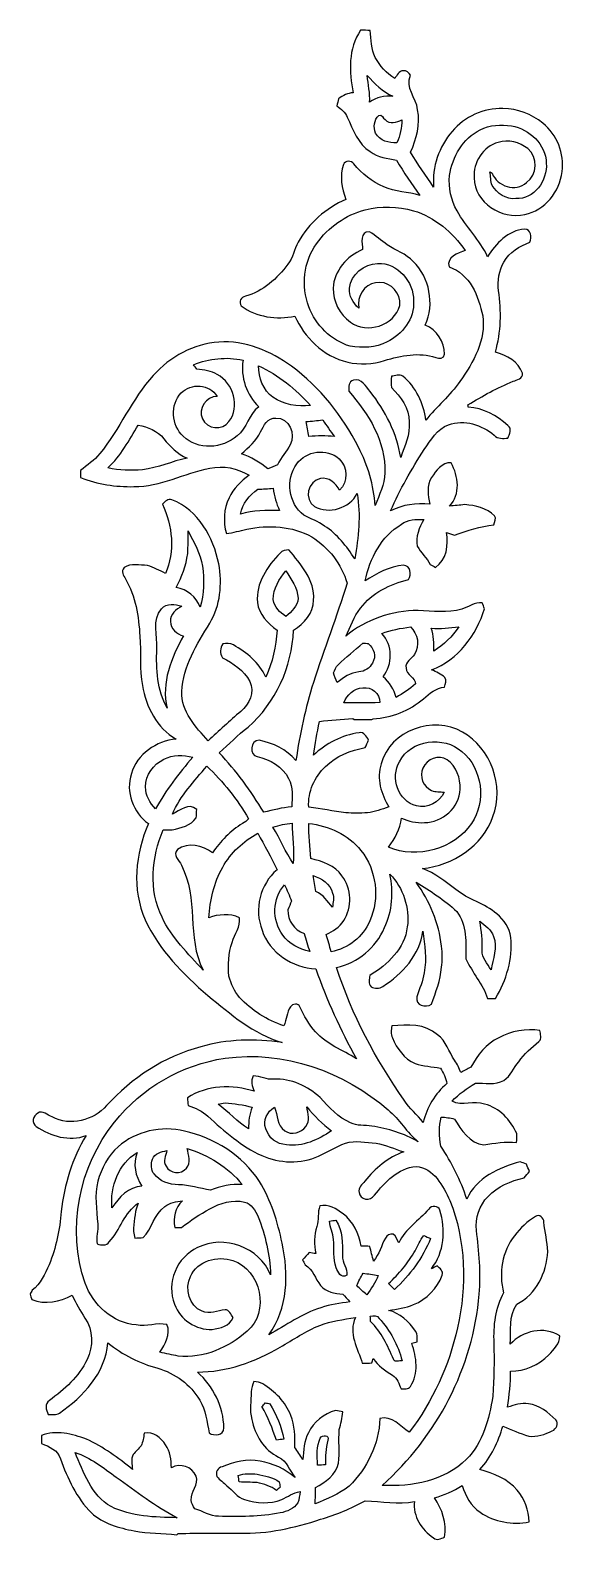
# Model space of a CAD drawing. Header units: centimetres. Extents: x -4.4 to 4.5, y -12.6 to 12.5.
import ezdxf

# ---------------------------------------------------------------- set-up
doc = ezdxf.new("R2010")
doc.units = ezdxf.units.CM
doc.header["$MEASUREMENT"] = 0
doc.layers.add('Camada 1', color=7, linetype='Continuous')

msp = doc.modelspace()

# ---------------------------------------------------------------- linework, layer by layer
at = {"layer": 'Camada 1', "color": 156}
for points, knots in [([(1.12323, 12.5095), (1.17686, 12.50879), (1.23084, 12.50738), (1.28447, 12.5042), (1.28447, 12.5042), (1.30281, 12.35392), (1.2968, 12.19481), (1.36771, 12.05618), (1.36771, 12.05618), (1.44144, 11.9133), (1.55821, 11.79547), (1.69157, 11.70727), (1.69157, 11.70727), (1.73177, 11.7549), (1.75894, 11.83675), (1.83409, 11.83463), (1.83409, 11.83463), (1.88877, 11.85086), (1.92369, 11.79759), (1.95509, 11.76337), (1.95509, 11.76337), (1.85914, 11.55453), (2.05281, 11.38696), (2.07115, 11.18763), (2.07115, 11.18763), (2.12583, 10.94705), (2.04857, 10.70397), (1.95686, 10.48419), (1.95686, 10.48419), (2.06903, 10.28029), (2.21085, 10.09473), (2.33856, 9.9007), (2.33856, 9.9007), (2.30823, 10.23549), (2.42817, 10.57451), (2.64617, 10.8278), (2.64617, 10.8278), (2.85362, 11.06946), (3.17112, 11.21868), (3.49108, 11.20739), (3.49108, 11.20739), (3.73274, 11.2081), (3.96804, 11.11285), (4.15536, 10.96362), (4.15536, 10.96362), (4.38962, 10.77277), (4.52049, 10.45845), (4.47428, 10.15823), (4.47428, 10.15823), (4.43934, 9.82556), (4.18958, 9.51018), (3.85304, 9.44738), (3.85304, 9.44738), (3.4731, 9.35002), (3.01659, 9.64741), (3.01237, 10.05346), (3.01237, 10.05346), (2.99084, 10.31028), (3.16123, 10.57698), (3.41383, 10.64542), (3.41383, 10.64542), (3.58034, 10.70081), (3.76872, 10.64683), (3.90313, 10.54064), (3.90313, 10.54064), (4.07212, 10.39847), (4.07, 10.10496), (3.88338, 9.97795), (3.88338, 9.97795), (3.7024, 9.81427), (3.39689, 9.90952), (3.31294, 10.13071), (3.31294, 10.13071), (3.30376, 10.1367), (3.28541, 10.1487), (3.27625, 10.15471), (3.27625, 10.15471), (3.28541, 10.07991), (3.28719, 10.00337), (3.31045, 9.93069), (3.31045, 9.93069), (3.39195, 9.79557), (3.54329, 9.69433), (3.70628, 9.70915), (3.70628, 9.70915), (4.01355, 9.69221), (4.23157, 10.01465), (4.21252, 10.29899), (4.21252, 10.29899), (4.20334, 10.61261), (3.93206, 10.8659), (3.63466, 10.91988), (3.63466, 10.91988), (3.46004, 10.93927), (3.27271, 10.94104), (3.11326, 10.85567), (3.11326, 10.85567), (2.82539, 10.71138), (2.64971, 10.40553), (2.60208, 10.09402), (2.60208, 10.09402), (2.58762, 9.89117), (2.62573, 9.68269), (2.72803, 9.50524), (2.72803, 9.50524), (2.87901, 9.23995), (3.10727, 9.02476), (3.23497, 8.74465), (3.23497, 8.74465), (3.3729, 8.96196), (3.57857, 9.18562), (3.85092, 9.20326), (3.85092, 9.20326), (3.96416, 9.20044), (3.96699, 9.06886), (3.94088, 8.98736), (3.94088, 8.98736), (3.77189, 8.9161), (3.5955, 8.82508), (3.5059, 8.65611), (3.5059, 8.65611), (3.42582, 8.51288), (3.3976, 8.34143), (3.41841, 8.17879), (3.41841, 8.17879), (3.4692, 7.83978), (3.46004, 7.49017), (3.3669, 7.15892), (3.3669, 7.15892), (3.55282, 7.1074), (3.75143, 6.99947), (3.81669, 6.80578), (3.81669, 6.80578), (3.82235, 6.71442), (3.72674, 6.70031), (3.66218, 6.67278), (3.66218, 6.67278), (3.39865, 6.56978), (3.15312, 6.42584), (2.90971, 6.28332), (2.90971, 6.28332), (2.91112, 6.27379), (2.91358, 6.25474), (2.91499, 6.24557), (2.91499, 6.24557), (3.1623, 6.22757), (3.39302, 6.10305), (3.57363, 5.93794), (3.57363, 5.93794), (3.64771, 5.88468), (3.60432, 5.79225), (3.57292, 5.72769), (3.57292, 5.72769), (3.4932, 5.72275), (3.40642, 5.71217), (3.34644, 5.77673), (3.34644, 5.77673), (3.14006, 5.94959), (2.84973, 6.04838), (2.58833, 5.94888), (2.58833, 5.94888), (2.39501, 5.88432), (2.29622, 5.69312), (2.18369, 5.53826), (2.18369, 5.53826), (1.97309, 5.21263), (1.77694, 4.87503), (1.62312, 4.51838), (1.62312, 4.51838), (1.82104, 4.62421), (2.05176, 4.65137), (2.27329, 4.6295), (2.27329, 4.6295), (2.2472, 4.7759), (2.21967, 4.941), (2.3054, 5.07364), (2.3054, 5.07364), (2.37983, 5.18759), (2.47509, 5.32906), (2.6296, 5.31741), (2.6296, 5.31741), (2.75412, 5.09905), (2.79011, 4.79212), (2.60244, 4.59739), (2.60244, 4.59739), (2.68676, 4.60587), (2.77176, 4.61362), (2.85644, 4.62244), (2.85644, 4.62244), (3.03213, 4.6101), (3.22155, 4.56671), (3.34997, 4.4383), (3.34997, 4.4383), (3.39372, 4.39914), (3.34503, 4.33775), (3.34256, 4.28978), (3.34256, 4.28978), (3.11572, 4.26154), (2.90018, 4.19064), (2.68569, 4.11585), (2.68569, 4.11585), (2.64089, 4.13173), (2.59644, 4.14689), (2.55198, 4.16207), (2.55198, 4.16207), (2.59221, 3.95817), (2.55622, 3.69992), (2.36748, 3.58034), (2.36748, 3.58034), (2.33927, 3.5955), (2.3114, 3.61032), (2.28389, 3.62513), (2.28389, 3.62513), (2.22956, 3.74015), (2.12302, 3.81916), (2.06728, 3.93206), (2.06728, 3.93206), (2.02812, 4.08834), (2.10185, 4.2418), (2.17416, 4.3762), (2.17416, 4.3762), (2.04611, 4.37797), (1.90782, 4.37973), (1.80269, 4.29541), (1.80269, 4.29541), (1.46649, 4.09539), (1.2774, 3.72779), (1.20015, 3.35526), (1.20015, 3.35526), (1.39417, 3.47768), (1.60513, 3.59938), (1.83832, 3.61526), (1.83832, 3.61526), (1.95932, 3.61138), (1.97061, 3.46109), (1.92088, 3.37609), (1.92088, 3.37609), (1.61607, 3.30059), (1.31304, 3.15948), (1.12253, 2.90054), (1.12253, 2.90054), (1.00682, 2.76436), (0.96097, 2.58903), (0.87595, 2.43521), (0.87595, 2.43521), (1.2086, 2.71638), (1.64747, 2.86173), (2.08104, 2.86349), (2.08104, 2.86349), (2.32197, 2.85255), (2.56962, 2.81869), (2.80563, 2.88642), (2.80563, 2.88642), (2.92099, 2.91641), (3.02012, 3.00531), (3.14501, 2.98979), (3.14501, 2.98979), (3.15841, 2.95768), (3.17253, 2.92559), (3.18664, 2.89312), (3.18664, 2.89312), (3.05118, 2.45285), (2.74567, 2.04294), (2.30575, 1.87537), (2.30575, 1.87537), (2.38337, 1.84221), (2.46345, 1.80833), (2.52589, 1.74978), (2.52589, 1.74978), (2.55905, 1.70003), (2.53118, 1.64287), (2.52165, 1.59032), (2.52165, 1.59032), (2.38125, 1.57726), (2.27295, 1.48342), (2.16958, 1.397), (2.16958, 1.397), (1.93993, 1.19591), (1.63829, 1.07809), (1.33385, 1.06398), (1.33385, 1.06398), (1.33385, 1.06398), (1.30986, 1.04951), (1.30986, 1.04951), (1.30986, 1.04951), (1.2125, 1.04985), (1.11512, 1.05021), (1.01776, 1.04951), (1.01776, 1.04951), (1.01776, 1.04951), (0.99342, 1.07032), (0.99342, 1.07032), (0.99342, 1.07032), (0.80926, 1.04563), (0.6223, 1.05092), (0.43992, 1.01494), (0.43992, 1.01494), (0.39899, 0.83043), (0.37146, 0.64347), (0.33901, 0.4572), (0.33901, 0.4572), (0.54997, 0.65193), (0.81492, 0.79021), (1.10031, 0.83185), (1.10031, 0.83185), (1.18004, 0.8449), (1.22344, 0.76904), (1.25552, 0.71013), (1.25552, 0.71013), (1.23718, 0.66815), (1.2192, 0.62618), (1.2019, 0.58349), (1.2019, 0.58349), (0.96131, 0.53481), (0.71542, 0.45191), (0.54256, 0.26882), (0.54256, 0.26882), (0.35665, 0.0963), (0.24482, -0.15134), (0.26141, -0.40674), (0.26141, -0.40674), (0.46884, -0.42545), (0.67027, -0.48012), (0.87736, -0.50129), (0.87736, -0.50129), (0.99694, -0.50658), (1.11724, -0.50587), (1.23684, -0.502), (1.23684, -0.502), (1.35784, -0.47837), (1.47742, -0.44696), (1.59278, -0.40323), (1.59278, -0.40323), (1.46897, -0.18837), (1.38112, 0.06984), (1.46649, 0.31537), (1.46649, 0.31537), (1.61325, 0.87066), (2.33362, 1.12323), (2.81834, 0.84242), (2.81834, 0.84242), (3.29282, 0.57538), (3.51825, -0.05467), (3.32246, -0.56268), (3.32246, -0.56268), (3.15806, -1.05692), (2.65818, -1.37195), (2.15652, -1.4284), (2.15652, -1.4284), (2.3629, -1.50035), (2.53259, -1.64535), (2.70686, -1.77236), (2.70686, -1.77236), (2.91041, -1.94804), (3.18876, -2.00271), (3.39019, -2.18157), (3.39019, -2.18157), (3.50626, -2.28106), (3.60574, -2.41547), (3.62055, -2.5721), (3.62055, -2.5721), (3.66182, -2.927), (3.54717, -3.28188), (3.37007, -3.58598), (3.37007, -3.58598), (3.32563, -3.58598), (3.28153, -3.58598), (3.23744, -3.58598), (3.23744, -3.58598), (3.15382, -3.34751), (2.98272, -3.15701), (2.87689, -2.93017), (2.87689, -2.93017), (2.86948, -2.66312), (2.90089, -2.36431), (2.7245, -2.14029), (2.7245, -2.14029), (2.5206, -1.95014), (2.28458, -1.79951), (2.04893, -1.65311), (2.04893, -1.65311), (2.27012, -1.96744), (2.43204, -2.33221), (2.46909, -2.71744), (2.46909, -2.71744), (2.48813, -2.8335), (2.48813, -2.95205), (2.46909, -3.06846), (2.46909, -3.06846), (2.45497, -3.28188), (2.37455, -3.48156), (2.30116, -3.68017), (2.30116, -3.68017), (2.2052, -3.7525), (2.03164, -3.69958), (2.05987, -3.56164), (2.05987, -3.56164), (2.10078, -3.42723), (2.16393, -3.29917), (2.18086, -3.15841), (2.18086, -3.15841), (2.22566, -2.92876), (2.19251, -2.69558), (2.159, -2.46698), (2.159, -2.46698), (2.10855, -2.86208), (1.81892, -3.18028), (1.49331, -3.38525), (1.49331, -3.38525), (1.43651, -3.42652), (1.35784, -3.4283), (1.29892, -3.3916), (1.29892, -3.3916), (1.24812, -3.33833), (1.26717, -3.26602), (1.27847, -3.2025), (1.27847, -3.2025), (1.57444, -3.02648), (1.85773, -2.75624), (1.90076, -2.39713), (1.90076, -2.39713), (1.94486, -2.08209), (1.83303, -1.74766), (1.6122, -1.51835), (1.6122, -1.51835), (1.67464, -1.81504), (1.65381, -2.13325), (1.5233, -2.40946), (1.5233, -2.40946), (1.38324, -2.74214), (1.07526, -2.99013), (0.72531, -3.07199), (0.72531, -3.07199), (0.97508, -3.86326), (1.37865, -4.59739), (1.8482, -5.27861), (1.8482, -5.27861), (1.94027, -5.41197), (2.06409, -5.51956), (2.16252, -5.64797), (2.16252, -5.64797), (2.22815, -5.39891), (2.36078, -5.16748), (2.55939, -5.00062), (2.55939, -5.00062), (2.54105, -4.90855), (2.50331, -4.82247), (2.45285, -4.74415), (2.45285, -4.74415), (2.31281, -4.71523), (2.16605, -4.71805), (2.03059, -4.66936), (2.03059, -4.66936), (1.84891, -4.59069), (1.72931, -4.41749), (1.6524, -4.24144), (1.6524, -4.24144), (1.61924, -4.17936), (1.63759, -4.1081), (1.64287, -4.04213), (1.64287, -4.04213), (1.90183, -4.01813), (2.19638, -4.00368), (2.40417, -4.18923), (2.40417, -4.18923), (2.54916, -4.29365), (2.58903, -4.47533), (2.68817, -4.61468), (2.68817, -4.61468), (2.73297, -4.67713), (2.76401, -4.74732), (2.79082, -4.81965), (2.79082, -4.81965), (2.84585, -4.78825), (2.90159, -4.75826), (2.95804, -4.72934), (2.95804, -4.72934), (3.06492, -4.5279), (3.21734, -4.34481), (3.42299, -4.23932), (3.42299, -4.23932), (3.63044, -4.12537), (3.87385, -4.09081), (4.10774, -4.11797), (4.10774, -4.11797), (4.10951, -4.17688), (4.1483, -4.25555), (4.09115, -4.30001), (4.09115, -4.30001), (3.96945, -4.40302), (3.84703, -4.50744), (3.7532, -4.63797), (3.7532, -4.63797), (3.6703, -4.74098), (3.62232, -4.87644), (3.5059, -4.94875), (3.5059, -4.94875), (3.36232, -5.0292), (3.19122, -4.99109), (3.0353, -4.99321), (3.0353, -4.99321), (2.89312, -5.07717), (2.75872, -5.17455), (2.64478, -5.29483), (2.64478, -5.29483), (2.81763, -5.38726), (3.00918, -5.27719), (3.18735, -5.34317), (3.18735, -5.34317), (3.43534, -5.40561), (3.6202, -5.6067), (3.72109, -5.83388), (3.72109, -5.83388), (3.72957, -5.88151), (3.72075, -5.93054), (3.71897, -5.97887), (3.71897, -5.97887), (3.53413, -5.95982), (3.3528, -5.99334), (3.17146, -6.01944), (3.17146, -6.01944), (2.9397, -5.99439), (2.79681, -5.77427), (2.68605, -5.59118), (2.68605, -5.59118), (2.61408, -5.57283), (2.5407, -5.56119), (2.46661, -5.55837), (2.46661, -5.55837), (2.42992, -5.71746), (2.42076, -5.88115), (2.46027, -6.04097), (2.46027, -6.04097), (2.6363, -6.31647), (2.79259, -6.60858), (2.8896, -6.92185), (2.8896, -6.92185), (3.0487, -6.57048), (3.42477, -6.3955), (3.77718, -6.30096), (3.77718, -6.30096), (3.81246, -6.31437), (3.84774, -6.32777), (3.88338, -6.34188), (3.88338, -6.34188), (3.89924, -6.38174), (3.91548, -6.42196), (3.93171, -6.46219), (3.93171, -6.46219), (3.90243, -6.4971), (3.87314, -6.53204), (3.84386, -6.56695), (3.84386, -6.56695), (3.62303, -6.61952), (3.40184, -6.71018), (3.24343, -6.87811), (3.24343, -6.87811), (3.09774, -7.02415), (3.03213, -7.23864), (3.05223, -7.44255), (3.05223, -7.44255), (3.09033, -7.79285), (3.1309, -8.1467), (3.09597, -8.49948), (3.09597, -8.49948), (2.99931, -9.71902), (2.39148, -10.87332), (1.48061, -11.68293), (1.48061, -11.68293), (1.97626, -11.7041), (2.5206, -11.60814), (2.88642, -11.24654), (2.88642, -11.24654), (3.16442, -10.97068), (3.26002, -10.57346), (3.32281, -10.19986), (3.32281, -10.19986), (3.34398, -9.90528), (3.34822, -9.60966), (3.33974, -9.31438), (3.33974, -9.31438), (3.32668, -9.02794), (3.36091, -8.73159), (3.50273, -8.47724), (3.50273, -8.47724), (3.4177, -8.15586), (3.47698, -7.79426), (3.68265, -7.52968), (3.68265, -7.52968), (3.78178, -7.40692), (3.8929, -7.28698), (4.0326, -7.21113), (4.0326, -7.21113), (4.09504, -7.16633), (4.17547, -7.2344), (4.17442, -7.30215), (4.17442, -7.30215), (4.18499, -7.4676), (4.23367, -7.62847), (4.23579, -7.79463), (4.23579, -7.79463), (4.22168, -8.14599), (4.04529, -8.50759), (3.72145, -8.67021), (3.72145, -8.67021), (3.58951, -8.86037), (3.6202, -9.11294), (3.6135, -9.33414), (3.6135, -9.33414), (3.8174, -9.11119), (4.17688, -9.02757), (4.43934, -9.19514), (4.43934, -9.19514), (4.44005, -9.32673), (4.33634, -9.42092), (4.25379, -9.51089), (4.25379, -9.51089), (4.08939, -9.6848), (3.85339, -9.7783), (3.61562, -9.78358), (3.61562, -9.78358), (3.62725, -9.98431), (3.59127, -10.18258), (3.5687, -10.38153), (3.5687, -10.38153), (3.68123, -10.34908), (3.7973, -10.29935), (3.91688, -10.32298), (3.91688, -10.32298), (4.09468, -10.35332), (4.24673, -10.46585), (4.3695, -10.5932), (4.3695, -10.5932), (4.42489, -10.6486), (4.37902, -10.74844), (4.31236, -10.77277), (4.31236, -10.77277), (4.19347, -10.8331), (4.05799, -10.88424), (3.92289, -10.86026), (3.92289, -10.86026), (3.77296, -10.82111), (3.63395, -10.75019), (3.48967, -10.69516), (3.48967, -10.69516), (3.41558, -10.95833), (3.29282, -11.21375), (3.10868, -11.41835), (3.10868, -11.41835), (3.33728, -11.48079), (3.57082, -11.57252), (3.72745, -11.75914), (3.72745, -11.75914), (3.85163, -11.9059), (3.92253, -12.09569), (3.92888, -12.2876), (3.92888, -12.2876), (3.65019, -12.34122), (3.34751, -12.29042), (3.11291, -12.12744), (3.11291, -12.12744), (2.96157, -12.02265), (2.86773, -11.85686), (2.81164, -11.68541), (2.81164, -11.68541), (2.667, -11.77149), (2.51424, -11.84627), (2.35091, -11.88966), (2.35091, -11.88966), (2.48284, -12.0791), (2.56046, -12.30877), (2.51777, -12.5409), (2.51777, -12.5409), (2.45991, -12.56665), (2.39218, -12.60193), (2.33432, -12.55465), (2.33432, -12.55465), (2.14312, -12.41636), (1.98754, -12.19553), (2.0207, -11.94788), (2.0207, -11.94788), (1.74837, -12.00679), (1.47389, -11.94011), (1.20085, -11.93694), (1.20085, -11.93694), (0.96555, -12.065), (0.7172, -12.16907), (0.45966, -12.24421), (0.45966, -12.24421), (0.02786, -12.38673), (-0.42367, -12.48798), (-0.88089, -12.47705), (-0.88089, -12.47705), (-1.22378, -12.47281), (-1.56632, -12.47386), (-1.90887, -12.48092), (-1.90887, -12.48092), (-1.90887, -12.48092), (-1.93321, -12.50032), (-1.93321, -12.50032), (-1.93321, -12.50032), (-2.16887, -12.46857), (-2.40911, -12.49079), (-2.64195, -12.43717), (-2.64195, -12.43717), (-2.89453, -12.38673), (-3.15841, -12.31688), (-3.3528, -12.13767), (-3.3528, -12.13767), (-3.60115, -11.88966), (-3.74967, -11.56404), (-3.8682, -11.23879), (-3.8682, -11.23879), (-3.9123, -11.09698), (-4.05236, -11.03347), (-4.18041, -10.98585), (-4.18041, -10.98585), (-4.18253, -10.94069), (-4.18358, -10.89589), (-4.18465, -10.85144), (-4.18465, -10.85144), (-3.94229, -10.75372), (-3.671, -10.82498), (-3.43675, -10.91318), (-3.43675, -10.91318), (-3.1556, -11.0377), (-2.90724, -11.22574), (-2.667, -11.41552), (-2.667, -11.41552), (-2.68076, -11.33369), (-2.70016, -11.24338), (-2.6557, -11.16787), (-2.6557, -11.16787), (-2.61761, -11.11462), (-2.56504, -11.07405), (-2.52623, -11.02184), (-2.52623, -11.02184), (-2.49519, -10.95691), (-2.48813, -10.88424), (-2.47297, -10.8151), (-2.47297, -10.8151), (-2.32163, -10.77382), (-2.19533, -10.89096), (-2.11842, -11.00771), (-2.11842, -11.00771), (-2.04328, -11.11849), (-2.02564, -11.25536), (-2.02318, -11.3866), (-2.02318, -11.3866), (-1.87607, -11.30582), (-1.67604, -11.36826), (-1.61149, -11.52525), (-1.61149, -11.52525), (-1.56279, -11.66883), (-1.7039, -11.78418), (-1.69333, -11.92564), (-1.69333, -11.92564), (-1.69686, -11.98068), (-1.65629, -12.02336), (-1.6323, -12.06923), (-1.6323, -12.06923), (-1.50106, -12.11121), (-1.379, -12.19341), (-1.23684, -12.19376), (-1.23684, -12.19376), (-0.89534, -12.20645), (-0.55068, -12.19975), (-0.21378, -12.13908), (-0.21378, -12.13908), (-0.1023, -12.11438), (0.01763, -12.0724), (0.08149, -11.97081), (0.08149, -11.97081), (0.103, -11.91048), (0.10724, -11.84556), (0.11818, -11.78382), (0.11818, -11.78382), (0.00423, -11.799), (-0.08854, -11.8678), (-0.18803, -11.91823), (-0.18803, -11.91823), (-0.38559, -11.99303), (-0.60607, -11.98068), (-0.80468, -11.91682), (-0.80468, -11.91682), (-0.92709, -11.87555), (-1.00507, -11.76725), (-1.0996, -11.68646), (-1.0996, -11.68646), (-1.15393, -11.6346), (-1.21954, -11.59369), (-1.26434, -11.53337), (-1.26434, -11.53337), (-1.29786, -11.46352), (-1.24812, -11.39048), (-1.18004, -11.37038), (-1.18004, -11.37038), (-0.98036, -11.29454), (-0.76129, -11.23385), (-0.5468, -11.27901), (-0.5468, -11.27901), (-0.33231, -11.31322), (-0.13053, -11.40989), (0.03422, -11.551), (0.03422, -11.551), (-0.05749, -11.43847), (-0.09947, -11.27441), (-0.23988, -11.20951), (-0.23988, -11.20951), (-0.48401, -11.09415), (-0.63253, -10.84085), (-0.6865, -10.58403), (-0.6865, -10.58403), (-0.72531, -10.4334), (-0.69885, -10.27711), (-0.69391, -10.12437), (-0.69391, -10.12437), (-0.69497, -10.0651), (-0.67415, -10.00972), (-0.65298, -9.95539), (-0.65298, -9.95539), (-0.60254, -9.96314), (-0.54751, -9.96244), (-0.50375, -9.99277), (-0.50375, -9.99277), (-0.30302, -10.11765), (-0.121, -10.29124), (-0.03844, -10.51772), (-0.03844, -10.51772), (0.03457, -10.68563), (0.03352, -10.87154), (0.02821, -11.0511), (0.02821, -11.0511), (0.07479, -11.11603), (0.1203, -11.182), (0.16262, -11.25044), (0.16262, -11.25044), (0.18062, -11.10085), (0.18167, -10.94246), (0.2561, -10.80735), (0.2561, -10.80735), (0.34325, -10.6246), (0.51611, -10.49126), (0.70838, -10.43445), (0.70838, -10.43445), (0.74894, -10.44081), (0.78916, -10.44928), (0.82937, -10.4602), (0.82937, -10.4602), (0.81667, -10.55933), (0.7948, -10.65742), (0.76834, -10.75443), (0.76834, -10.75443), (0.75742, -10.93998), (0.7747, -11.1266), (0.75881, -11.31217), (0.75881, -11.31217), (0.71261, -11.50584), (0.54115, -11.63143), (0.37182, -11.71504), (0.37182, -11.71504), (0.37394, -11.80641), (0.37287, -11.89777), (0.36865, -11.9895), (0.36865, -11.9895), (0.56339, -11.90659), (0.76446, -11.82687), (0.93239, -11.69492), (0.93239, -11.69492), (1.23296, -11.39966), (1.43369, -10.99502), (1.44285, -10.56957), (1.44285, -10.56957), (1.64641, -10.51065), (1.78328, -10.7061), (1.93392, -10.79641), (1.93392, -10.79641), (2.32445, -10.28664), (2.59679, -9.68833), (2.73578, -9.0618), (2.73578, -9.0618), (2.89594, -8.36436), (2.87372, -7.6133), (2.60984, -6.94372), (2.60984, -6.94372), (2.49025, -6.70877), (2.34738, -6.39903), (2.04576, -6.38033), (2.04576, -6.38033), (1.74625, -6.40362), (1.52929, -6.63928), (1.3529, -6.85906), (1.3529, -6.85906), (1.29222, -6.95924), (1.10559, -6.93844), (1.09996, -6.81036), (1.09996, -6.81036), (1.08196, -6.73064), (1.15181, -6.67878), (1.19486, -6.6234), (1.19486, -6.6234), (1.36666, -6.41385), (1.58114, -6.22335), (1.84221, -6.13728), (1.84221, -6.13728), (1.68945, -6.08436), (1.53846, -6.0258), (1.38041, -5.98981), (1.38041, -5.98981), (1.21179, -5.97853), (1.03857, -5.94359), (0.87241, -5.99122), (0.87241, -5.99122), (0.71649, -6.04872), (0.57855, -6.14469), (0.42474, -6.20713), (0.42474, -6.20713), (0.12912, -6.344), (-0.22365, -6.32707), (-0.51929, -6.19901), (-0.51929, -6.19901), (-0.85972, -6.04555), (-1.14158, -5.79437), (-1.41464, -5.54531), (-1.41464, -5.54531), (-1.50741, -5.45747), (-1.6263, -5.40737), (-1.74519, -5.36645), (-1.74519, -5.36645), (-1.74907, -5.32411), (-1.75294, -5.28214), (-1.75612, -5.24016), (-1.75612, -5.24016), (-1.43262, -5.02462), (-1.00576, -5.01297), (-0.64416, -5.12903), (-0.64416, -5.12903), (-0.68192, -5.04718), (-0.70555, -4.95828), (-0.66111, -4.87398), (-0.66111, -4.87398), (-0.54468, -4.87961), (-0.43709, -4.93923), (-0.31925, -4.93006), (-0.31925, -4.93006), (-0.03315, -4.91067), (0.24377, -5.04754), (0.45225, -5.23487), (0.45225, -5.23487), (0.5976, -5.3982), (0.75247, -5.56436), (0.95673, -5.65431), (0.95673, -5.65431), (1.0661, -5.70934), (1.19167, -5.68854), (1.3088, -5.70793), (1.3088, -5.70793), (1.57868, -5.74993), (1.84643, -5.8286), (2.0835, -5.96723), (2.0835, -5.96723), (1.88982, -5.81695), (1.77375, -5.59223), (1.58221, -5.43984), (1.58221, -5.43984), (0.84842, -4.80024), (-0.15733, -4.44253), (-1.13064, -4.58011), (-1.13064, -4.58011), (-1.84784, -4.68595), (-2.51953, -5.07259), (-2.96862, -5.64268), (-2.96862, -5.64268), (-3.55847, -6.37857), (-3.77367, -7.42209), (-3.45617, -8.31744), (-3.45617, -8.31744), (-3.32775, -8.68045), (-2.99966, -8.98348), (-2.60597, -9.01417), (-2.60597, -9.01417), (-2.43521, -9.04945), (-2.26518, -8.97008), (-2.09585, -9.00711), (-2.09585, -9.00711), (-2.02881, -9.1701), (-2.13006, -9.33062), (-2.21333, -9.46572), (-2.21333, -9.46572), (-2.11313, -9.49325), (-2.01048, -9.51052), (-1.90816, -9.53135), (-1.90816, -9.53135), (-1.49014, -9.57403), (-1.07138, -9.392), (-0.76376, -9.11613), (-0.76376, -9.11613), (-0.38099, -8.80604), (-0.53374, -8.0913), (-0.99835, -7.94419), (-0.99835, -7.94419), (-1.25306, -7.85318), (-1.59208, -7.94843), (-1.70532, -8.20878), (-1.70532, -8.20878), (-1.80764, -8.40987), (-1.72826, -8.69738), (-1.51236, -8.78662), (-1.51236, -8.78662), (-1.38711, -8.8392), (-1.25448, -8.78204), (-1.12923, -8.76087), (-1.12923, -8.76087), (-1.05587, -8.76265), (-1.03328, -8.84025), (-0.9973, -8.89), (-0.9973, -8.89), (-1.04739, -9.03464), (-1.20931, -9.06921), (-1.34301, -9.08755), (-1.34301, -9.08755), (-1.6122, -9.10061), (-1.87854, -8.92598), (-1.96849, -8.67056), (-1.96849, -8.67056), (-2.11666, -8.32026), (-1.93145, -7.87964), (-1.58574, -7.72829), (-1.58574, -7.72829), (-1.14687, -7.50322), (-0.56056, -7.72617), (-0.37182, -8.1795), (-0.37182, -8.1795), (-0.38593, -7.84895), (-0.4579, -7.52122), (-0.58137, -7.21465), (-0.58137, -7.21465), (-0.62371, -7.11093), (-0.68967, -7.00122), (-0.80503, -6.97052), (-0.80503, -6.97052), (-1.00365, -6.92185), (-1.21002, -6.98675), (-1.38289, -7.08483), (-1.38289, -7.08483), (-1.54798, -7.17479), (-1.70602, -7.27779), (-1.85313, -7.39527), (-1.85313, -7.39527), (-1.89018, -7.39386), (-1.92651, -7.39281), (-1.9632, -7.39174), (-1.9632, -7.39174), (-2.00413, -7.2344), (-1.95615, -7.06261), (-1.83902, -6.94972), (-1.83902, -6.94972), (-1.94132, -6.96348), (-2.04964, -6.97512), (-2.13006, -7.04744), (-2.13006, -7.04744), (-2.31174, -7.17091), (-2.34173, -7.41469), (-2.49449, -7.56143), (-2.49449, -7.56143), (-2.52801, -7.5632), (-2.59503, -7.56708), (-2.62854, -7.56884), (-2.62854, -7.56884), (-2.67935, -7.42385), (-2.63418, -7.27216), (-2.61832, -7.1254), (-2.61832, -7.1254), (-2.60244, -7.07989), (-2.58762, -7.03403), (-2.57281, -6.98853), (-2.57281, -6.98853), (-2.80634, -7.1455), (-2.87301, -7.43479), (-3.0554, -7.6341), (-3.0554, -7.6341), (-3.10161, -7.69937), (-3.18981, -7.69055), (-3.25542, -7.66621), (-3.25542, -7.66621), (-3.28295, -7.55791), (-3.23215, -7.44607), (-3.24626, -7.33565), (-3.24626, -7.33565), (-3.26636, -7.10035), (-3.30482, -6.8594), (-3.2459, -6.62622), (-3.2459, -6.62622), (-3.18735, -6.40961), (-3.08044, -6.19972), (-2.90936, -6.05119), (-2.90936, -6.05119), (-2.61372, -5.79084), (-2.18722, -5.69948), (-1.80693, -5.79084), (-1.80693, -5.79084), (-1.30844, -5.90125), (-0.83855, -6.19619), (-0.55738, -6.62727), (-0.55738, -6.62727), (-0.36335, -6.93985), (-0.25788, -7.29755), (-0.17992, -7.65422), (-0.17992, -7.65422), (-0.0709, -8.16292), (-0.0822, -8.74218), (-0.40216, -9.1768), (-0.40216, -9.1768), (-0.1164, -9.02194), (0.14958, -8.82297), (0.4646, -8.72842), (0.4646, -8.72842), (0.61877, -8.6688), (0.78458, -8.65964), (0.94543, -8.62787), (0.94543, -8.62787), (0.90557, -8.58519), (0.86676, -8.54216), (0.82727, -8.49982), (0.82727, -8.49982), (0.69461, -8.49665), (0.54926, -8.46349), (0.45861, -8.35942), (0.45861, -8.35942), (0.36865, -8.24688), (0.33019, -8.09308), (0.20389, -8.01193), (0.20389, -8.01193), (0.1919, -7.99217), (0.16791, -7.95267), (0.15558, -7.93291), (0.15558, -7.93291), (0.19261, -7.89164), (0.23071, -7.85106), (0.26952, -7.81156), (0.26952, -7.81156), (0.29669, -7.81543), (0.35102, -7.82319), (0.37818, -7.82742), (0.37818, -7.82742), (0.35277, -7.6782), (0.34712, -7.52298), (0.3937, -7.37729), (0.3937, -7.37729), (0.43497, -7.26756), (0.40357, -7.14409), (0.44484, -7.03615), (0.44484, -7.03615), (0.58773, -6.99593), (0.72319, -7.08766), (0.83326, -7.16774), (0.83326, -7.16774), (1.00717, -7.29262), (1.09361, -7.49899), (1.13417, -7.70325), (1.13417, -7.70325), (1.18215, -7.70395), (1.23013, -7.70573), (1.27847, -7.70819), (1.27847, -7.70819), (1.2975, -7.78898), (1.31585, -7.87047), (1.33914, -7.9509), (1.33914, -7.9509), (1.43369, -7.83943), (1.46967, -7.69549), (1.5374, -7.56884), (1.5374, -7.56884), (1.56104, -7.51804), (1.6129, -7.49265), (1.66792, -7.50464), (1.66792, -7.50464), (1.71908, -7.53497), (1.73073, -7.59953), (1.75894, -7.64857), (1.75894, -7.64857), (1.86513, -7.41432), (2.09585, -7.28062), (2.25707, -7.08978), (2.25707, -7.08978), (2.30152, -7.02132), (2.41652, -7.02556), (2.44298, -7.10706), (2.44298, -7.10706), (2.54316, -7.42843), (2.51812, -7.80944), (2.30082, -8.07931), (2.30082, -8.07931), (2.33398, -8.06309), (2.36714, -8.04721), (2.4003, -8.03168), (2.4003, -8.03168), (2.44016, -8.07544), (2.50789, -8.11564), (2.48108, -8.1862), (2.48108, -8.1862), (2.39959, -8.40563), (2.2232, -8.58872), (2.00518, -8.6748), (2.00518, -8.6748), (1.87254, -8.72878), (1.73036, -8.75558), (1.58855, -8.77147), (1.58855, -8.77147), (1.77799, -8.81591), (1.92687, -8.9609), (2.03517, -9.11613), (2.03517, -9.11613), (2.0768, -9.16552), (2.06304, -9.2322), (2.06409, -9.29181), (2.06409, -9.29181), (2.04223, -9.29852), (1.99813, -9.31228), (1.97626, -9.31898), (1.97626, -9.31898), (2.0521, -9.55004), (2.09973, -9.82203), (1.95226, -10.03618), (1.95226, -10.03618), (1.92369, -10.09614), (1.85032, -10.06756), (1.79846, -10.07426), (1.79846, -10.07426), (1.76176, -9.99418), (1.73531, -9.89894), (1.65488, -9.85061), (1.65488, -9.85061), (1.53528, -9.77194), (1.41216, -9.69327), (1.33314, -9.57014), (1.33314, -9.57014), (1.32749, -9.58919), (1.31585, -9.62695), (1.31022, -9.646), (1.31022, -9.646), (1.2573, -9.64776), (1.20473, -9.64952), (1.15217, -9.65093), (1.15217, -9.65093), (1.07879, -9.40929), (0.91122, -9.14435), (1.03893, -8.89246), (1.03893, -8.89246), (0.83889, -8.92245), (0.63465, -8.94503), (0.44555, -9.02124), (0.44555, -9.02124), (0.21132, -9.11401), (0.00458, -9.26076), (-0.21483, -9.38247), (-0.21483, -9.38247), (-0.62971, -9.62837), (-1.10489, -9.79628), (-1.59103, -9.79769), (-1.59103, -9.79769), (-1.32679, -10.03017), (-1.1571, -10.37307), (-1.14828, -10.72549), (-1.14828, -10.72549), (-1.15464, -10.85461), (-1.30632, -10.86343), (-1.39488, -10.80981), (-1.39488, -10.80981), (-1.42909, -10.62426), (-1.45204, -10.42952), (-1.55187, -10.26512), (-1.55187, -10.26512), (-1.7032, -10.00441), (-1.96356, -9.81779), (-2.24966, -9.73137), (-2.24966, -9.73137), (-2.55128, -9.65412), (-2.83527, -9.5077), (-3.07693, -9.31192), (-3.07693, -9.31192), (-3.12137, -9.81251), (-3.48826, -10.20692), (-3.88372, -10.47962), (-3.88372, -10.47962), (-3.93912, -10.51947), (-4.01109, -10.4983), (-4.07387, -10.50042), (-4.07387, -10.50042), (-4.10562, -10.42528), (-4.13914, -10.32228), (-4.052, -10.27007), (-4.052, -10.27007), (-3.8033, -10.0852), (-3.55564, -9.87531), (-3.42477, -9.58744), (-3.42477, -9.58744), (-3.32139, -9.37083), (-3.31964, -9.0992), (-3.46004, -8.89847), (-3.46004, -8.89847), (-3.54541, -8.78028), (-3.60749, -8.6487), (-3.67383, -8.52028), (-3.67383, -8.52028), (-3.87843, -8.63389), (-4.12184, -8.67657), (-4.34586, -8.59296), (-4.34586, -8.59296), (-4.35186, -8.57037), (-4.36457, -8.52557), (-4.37091, -8.50299), (-4.37091, -8.50299), (-4.36245, -8.48642), (-4.34586, -8.45255), (-4.33775, -8.43562), (-4.33775, -8.43562), (-4.19629, -8.33261), (-4.12396, -8.16645), (-4.05448, -8.01193), (-4.05448, -8.01193), (-3.94511, -7.72865), (-3.8749, -7.42914), (-3.85762, -7.12576), (-3.85762, -7.12576), (-3.80012, -6.68655), (-3.67841, -6.24382), (-3.44063, -5.86705), (-3.44063, -5.86705), (-3.71722, -5.96547), (-4.03613, -5.87974), (-4.26931, -5.71394), (-4.26931, -5.71394), (-4.35186, -5.65891), (-4.32752, -5.53649), (-4.24532, -5.49485), (-4.24532, -5.49485), (-4.16312, -5.43382), (-4.08164, -5.52626), (-4.00685, -5.5559), (-4.00685, -5.5559), (-3.70592, -5.71853), (-3.32139, -5.61481), (-3.0995, -5.36751), (-3.0995, -5.36751), (-2.68145, -4.90536), (-2.13783, -4.55117), (-1.53387, -4.38925), (-1.53387, -4.38925), (-1.09643, -4.26049), (-0.63076, -4.25626), (-0.18133, -4.31694), (-0.18133, -4.31694), (-0.6597, -4.18146), (-1.03752, -3.84527), (-1.41569, -3.53976), (-1.41569, -3.53976), (-1.82667, -3.18135), (-2.22815, -2.78341), (-2.45745, -2.28035), (-2.45745, -2.28035), (-2.68427, -1.77165), (-2.62254, -1.18039), (-2.40595, -0.67944), (-2.40595, -0.67944), (-2.65818, -0.49742), (-2.79188, -0.14817), (-2.68746, 0.15063), (-2.68746, 0.15063), (-2.59503, 0.47625), (-2.27153, 0.69391), (-1.94451, 0.72565), (-1.94451, 0.72565), (-2.26518, 0.90664), (-2.44157, 1.26576), (-2.50577, 1.61642), (-2.50577, 1.61642), (-2.56151, 1.88701), (-2.52165, 2.16322), (-2.54565, 2.43592), (-2.54565, 2.43592), (-2.56857, 2.76294), (-2.61479, 3.10161), (-2.78694, 3.38701), (-2.78694, 3.38701), (-2.8201, 3.44346), (-2.86419, 3.51683), (-2.80987, 3.5754), (-2.80987, 3.5754), (-2.69628, 3.65337), (-2.54776, 3.6135), (-2.41899, 3.61209), (-2.41899, 3.61209), (-2.31739, 3.57363), (-2.21614, 3.53306), (-2.12231, 3.47768), (-2.12231, 3.47768), (-1.95967, 3.84527), (-2.00447, 4.27355), (-2.17099, 4.63161), (-2.17099, 4.63161), (-2.12583, 4.66936), (-2.08104, 4.73392), (-2.01329, 4.70288), (-2.01329, 4.70288), (-1.57232, 4.53284), (-1.32644, 4.07882), (-1.23437, 3.63784), (-1.23437, 3.63784), (-1.17686, 3.30658), (-1.20368, 2.94604), (-1.38499, 2.65465), (-1.38499, 2.65465), (-1.59419, 2.30222), (-1.83161, 1.9371), (-1.85032, 1.51482), (-1.85032, 1.51482), (-1.85737, 1.18356), (-1.62065, 0.92463), (-1.41111, 0.69639), (-1.41111, 0.69639), (-1.22907, 0.85794), (-1.05621, 1.02975), (-0.86854, 1.18497), (-0.86854, 1.18497), (-0.72777, 1.30245), (-0.63534, 1.50741), (-0.7179, 1.68451), (-0.7179, 1.68451), (-0.81667, 1.86477), (-0.99413, 1.98649), (-1.17298, 2.07856), (-1.17298, 2.07856), (-1.22731, 2.15229), (-1.20755, 2.23448), (-1.16981, 2.31034), (-1.16981, 2.31034), (-1.11054, 2.30964), (-1.04457, 2.32762), (-0.99201, 2.29093), (-0.99201, 2.29093), (-0.77223, 2.16288), (-0.55421, 1.99743), (-0.45437, 1.75472), (-0.45437, 1.75472), (-0.3383, 1.99989), (-0.28256, 2.268), (-0.26387, 2.53753), (-0.26387, 2.53753), (-0.41945, 2.64865), (-0.56761, 2.80034), (-0.59231, 2.99861), (-0.59231, 2.99861), (-0.62194, 3.31576), (-0.42403, 3.59903), (-0.2159, 3.81847), (-0.2159, 3.81847), (-0.18238, 3.86749), (-0.12171, 3.86432), (-0.06914, 3.87208), (-0.06914, 3.87208), (0.127, 3.6322), (0.369, 3.36761), (0.34361, 3.03494), (0.34361, 3.03494), (0.3443, 2.81834), (0.17992, 2.64759), (0.00987, 2.53576), (0.00987, 2.53576), (-0.01869, 1.92617), (-0.28539, 1.32608), (-0.74789, 0.92321), (-0.74789, 0.92321), (-0.91651, 0.79162), (-1.06785, 0.63994), (-1.22555, 0.496), (-1.22555, 0.496), (-0.94121, 0.19931), (-0.70097, -0.13828), (-0.48682, -0.4886), (-0.48682, -0.4886), (-0.33231, -0.45685), (-0.17992, -0.4131), (-0.02151, -0.4004), (-0.02151, -0.4004), (-0.01128, -0.24341), (0, -0.07691), (-0.07231, 0.06879), (-0.07231, 0.06879), (-0.17251, 0.26775), (-0.38311, 0.38876), (-0.59513, 0.4332), (-0.59513, 0.4332), (-0.73518, 0.46036), (-0.71013, 0.70979), (-0.56444, 0.70555), (-0.56444, 0.70555), (-0.3316, 0.6618), (-0.10936, 0.54963), (0.04903, 0.37146), (0.04903, 0.37146), (0.11324, 0.80963), (0.20601, 1.24354), (0.3383, 1.66582), (0.3383, 1.66582), (0.51929, 2.21862), (0.72495, 2.76331), (0.89992, 3.31786), (0.89992, 3.31786), (0.80785, 3.63395), (0.59195, 3.9123), (0.31221, 4.08552), (0.31221, 4.08552), (-0.01376, 4.27036), (-0.40922, 4.28837), (-0.77045, 4.21604), (-0.77045, 4.21604), (-0.88265, 4.18923), (-0.99377, 4.15536), (-1.10878, 4.14197), (-1.10878, 4.14197), (-1.16099, 4.3374), (-1.15675, 4.55295), (-1.06327, 4.73533), (-1.06327, 4.73533), (-0.99201, 4.89162), (-0.86289, 5.01015), (-0.72918, 5.11315), (-0.72918, 5.11315), (-0.92428, 5.23063), (-1.15958, 5.27649), (-1.38324, 5.22746), (-1.38324, 5.22746), (-1.8101, 5.14738), (-2.2052, 4.91771), (-2.64724, 4.92159), (-2.64724, 4.92159), (-2.94852, 4.91701), (-3.25366, 4.96076), (-3.53447, 5.07152), (-3.53447, 5.07152), (-3.53413, 5.1008), (-3.53272, 5.15972), (-3.53236, 5.189), (-3.53236, 5.189), (-3.42935, 5.28601), (-3.30164, 5.35586), (-3.21486, 5.47017), (-3.21486, 5.47017), (-2.87972, 5.87691), (-2.68252, 6.38104), (-2.32339, 6.77016), (-2.32339, 6.77016), (-2.04716, 7.08235), (-1.65417, 7.29755), (-1.23437, 7.32472), (-1.23437, 7.32472), (-0.79621, 7.35753), (-0.37253, 7.17549), (-0.02363, 6.92326), (-0.02363, 6.92326), (0.45049, 6.57401), (0.82161, 6.09776), (1.09044, 5.57671), (1.09044, 5.57671), (1.24424, 5.27507), (1.34443, 4.94595), (1.36525, 4.60691), (1.36525, 4.60691), (1.4351, 4.78367), (1.52471, 4.95723), (1.52681, 5.15231), (1.52681, 5.15231), (1.54657, 5.67019), (1.25623, 6.13516), (0.92604, 6.51016), (0.92604, 6.51016), (0.92674, 6.57684), (0.92392, 6.66925), (1.00471, 6.68972), (1.00471, 6.68972), (1.14053, 6.73417), (1.21072, 6.58741), (1.2834, 6.50275), (1.2834, 6.50275), (1.53528, 6.18313), (1.72861, 5.80918), (1.79175, 5.40385), (1.79175, 5.40385), (1.86019, 5.59576), (1.95121, 5.78801), (1.9297, 5.99756), (1.9297, 5.99756), (1.93145, 6.22229), (1.79846, 6.42301), (1.63583, 6.56731), (1.63583, 6.56731), (1.63054, 6.63046), (1.6323, 6.69361), (1.63653, 6.75674), (1.63653, 6.75674), (1.69898, 6.76416), (1.76847, 6.79732), (1.82774, 6.76098), (1.82774, 6.76098), (2.04435, 6.57472), (2.17628, 6.30695), (2.20944, 6.02438), (2.20944, 6.02438), (2.3876, 6.25016), (2.61126, 6.43607), (2.77636, 6.67244), (2.77636, 6.67244), (3.00214, 6.98712), (3.21415, 7.36035), (3.15489, 7.76252), (3.15489, 7.76252), (3.08645, 8.08743), (2.94181, 8.46101), (2.59644, 8.5732), (2.59644, 8.5732), (2.54494, 8.74535), (2.74672, 8.79722), (2.86561, 8.84802), (2.86561, 8.84802), (2.65289, 9.14717), (2.36185, 9.40258), (2.00483, 9.50948), (2.00483, 9.50948), (1.74412, 9.58638), (1.46368, 9.58779), (1.20015, 9.52429), (1.20015, 9.52429), (0.87453, 9.43856), (0.58525, 9.2336), (0.39017, 8.9602), (0.39017, 8.9602), (0.17604, 8.6614), (0.13334, 8.25429), (0.26282, 7.91245), (0.26282, 7.91245), (0.37782, 7.60552), (0.63394, 7.35365), (0.94826, 7.25594), (0.94826, 7.25594), (1.15429, 7.22877), (1.37583, 7.22383), (1.5635, 7.3272), (1.5635, 7.3272), (1.81856, 7.45136), (2.02742, 7.7156), (2.00483, 8.01088), (2.00483, 8.01088), (2.00978, 8.32661), (1.73813, 8.65222), (1.40794, 8.63141), (1.40794, 8.63141), (1.18356, 8.62294), (0.95885, 8.45397), (0.93873, 8.22148), (0.93873, 8.22148), (0.92816, 8.09271), (0.998, 7.97242), (1.0929, 7.89023), (1.0929, 7.89023), (1.06432, 8.07896), (1.17756, 8.2811), (1.37478, 8.31003), (1.37478, 8.31003), (1.56915, 8.35166), (1.74237, 8.1982), (1.77658, 8.01334), (1.77658, 8.01334), (1.77623, 7.98688), (1.77623, 7.96008), (1.77658, 7.93326), (1.77658, 7.93326), (1.68485, 7.59636), (1.23048, 7.45277), (0.95425, 7.6581), (0.95425, 7.6581), (0.77223, 7.78298), (0.66815, 8.00206), (0.6664, 8.22042), (0.6664, 8.22042), (0.68403, 8.51005), (0.89429, 8.757), (1.15851, 8.86213), (1.15851, 8.86213), (1.15288, 8.96761), (1.10277, 9.1641), (1.26965, 9.15775), (1.26965, 9.15775), (1.37865, 9.10025), (1.46368, 9.00818), (1.5688, 8.94432), (1.5688, 8.94432), (1.7085, 8.84555), (1.881, 8.79439), (1.99777, 8.66457), (1.99777, 8.66457), (2.27329, 8.39716), (2.35866, 7.95725), (2.19886, 7.6073), (2.19886, 7.6073), (2.39253, 7.52968), (2.52341, 7.33071), (2.51882, 7.12294), (2.51882, 7.12294), (2.51037, 7.05202), (2.42851, 7.04427), (2.37525, 7.06825), (2.37525, 7.06825), (2.09656, 7.16492), (1.79599, 7.0993), (1.52223, 7.01781), (1.52223, 7.01781), (1.12747, 6.88586), (0.66674, 6.99311), (0.36936, 7.28379), (0.36936, 7.28379), (0.22224, 7.41398), (0.11677, 7.58225), (0.03174, 7.75723), (0.03174, 7.75723), (-0.27235, 7.69267), (-0.60819, 7.73923), (-0.86218, 7.92514), (-0.86218, 7.92514), (-0.90028, 7.99182), (-0.87171, 8.07578), (-0.79092, 8.08637), (-0.79092, 8.08637), (-0.49742, 8.16751), (-0.26387, 8.38164), (-0.08466, 8.62012), (-0.08466, 8.62012), (0.00034, 8.72701), (0.0208, 8.8667), (0.08678, 8.98418), (0.08678, 8.98418), (0.26212, 9.30133), (0.54926, 9.55075), (0.87948, 9.6968), (0.87948, 9.6968), (0.81738, 9.88094), (0.76624, 10.08697), (0.84101, 10.275), (0.84101, 10.275), (0.86042, 10.34908), (0.97367, 10.34837), (1.00894, 10.287), (1.00894, 10.287), (1.14547, 10.12542), (1.3148, 9.98855), (1.51165, 9.9074), (1.51165, 9.9074), (1.7011, 9.82062), (1.91347, 9.82132), (2.11101, 9.76347), (2.11101, 9.76347), (1.97026, 9.9508), (1.8408, 10.14694), (1.72295, 10.34908), (1.72295, 10.34908), (1.57198, 10.37801), (1.40899, 10.39283), (1.2841, 10.4916), (1.2841, 10.4916), (1.08303, 10.62108), (0.99554, 10.85426), (0.90275, 11.06275), (0.90275, 11.06275), (0.86995, 11.14636), (0.79516, 11.19893), (0.72884, 11.25325), (0.72884, 11.25325), (0.738, 11.29171), (0.74789, 11.33016), (0.75742, 11.36861), (0.75742, 11.36861), (0.83043, 11.42188), (0.90981, 11.4681), (1.00329, 11.4681), (1.00329, 11.4681), (0.92779, 11.81381), (0.91863, 12.20399), (1.12323, 12.5095)], [0, 0, 0, 0, 0.00223214, 0.00223214, 0.00223214, 0.00223214, 0.00446429, 0.00446429, 0.00446429, 0.00446429, 0.00669643, 0.00669643, 0.00669643, 0.00669643, 0.00892857, 0.00892857, 0.00892857, 0.00892857, 0.01116071, 0.01116071, 0.01116071, 0.01116071, 0.01339286, 0.01339286, 0.01339286, 0.01339286, 0.015625, 0.015625, 0.015625, 0.015625, 0.01785714, 0.01785714, 0.01785714, 0.01785714, 0.02008929, 0.02008929, 0.02008929, 0.02008929, 0.02232143, 0.02232143, 0.02232143, 0.02232143, 0.02455357, 0.02455357, 0.02455357, 0.02455357, 0.02678571, 0.02678571, 0.02678571, 0.02678571, 0.02901786, 0.02901786, 0.02901786, 0.02901786, 0.03125, 0.03125, 0.03125, 0.03125, 0.03348214, 0.03348214, 0.03348214, 0.03348214, 0.03571429, 0.03571429, 0.03571429, 0.03571429, 0.03794643, 0.03794643, 0.03794643, 0.03794643, 0.04017857, 0.04017857, 0.04017857, 0.04017857, 0.04241071, 0.04241071, 0.04241071, 0.04241071, 0.04464286, 0.04464286, 0.04464286, 0.04464286, 0.046875, 0.046875, 0.046875, 0.046875, 0.04910714, 0.04910714, 0.04910714, 0.04910714, 0.05133929, 0.05133929, 0.05133929, 0.05133929, 0.05357143, 0.05357143, 0.05357143, 0.05357143, 0.05580357, 0.05580357, 0.05580357, 0.05580357, 0.05803571, 0.05803571, 0.05803571, 0.05803571, 0.06026786, 0.06026786, 0.06026786, 0.06026786, 0.0625, 0.0625, 0.0625, 0.0625, 0.06473214, 0.06473214, 0.06473214, 0.06473214, 0.06696429, 0.06696429, 0.06696429, 0.06696429, 0.06919643, 0.06919643, 0.06919643, 0.06919643, 0.07142857, 0.07142857, 0.07142857, 0.07142857, 0.07366071, 0.07366071, 0.07366071, 0.07366071, 0.07589286, 0.07589286, 0.07589286, 0.07589286, 0.078125, 0.078125, 0.078125, 0.078125, 0.08035714, 0.08035714, 0.08035714, 0.08035714, 0.08258929, 0.08258929, 0.08258929, 0.08258929, 0.08482143, 0.08482143, 0.08482143, 0.08482143, 0.08705357, 0.08705357, 0.08705357, 0.08705357, 0.08928571, 0.08928571, 0.08928571, 0.08928571, 0.09151786, 0.09151786, 0.09151786, 0.09151786, 0.09375, 0.09375, 0.09375, 0.09375, 0.09598214, 0.09598214, 0.09598214, 0.09598214, 0.09821429, 0.09821429, 0.09821429, 0.09821429, 0.10044643, 0.10044643, 0.10044643, 0.10044643, 0.10267857, 0.10267857, 0.10267857, 0.10267857, 0.10491071, 0.10491071, 0.10491071, 0.10491071, 0.10714286, 0.10714286, 0.10714286, 0.10714286, 0.109375, 0.109375, 0.109375, 0.109375, 0.11160714, 0.11160714, 0.11160714, 0.11160714, 0.11383929, 0.11383929, 0.11383929, 0.11383929, 0.11607143, 0.11607143, 0.11607143, 0.11607143, 0.11830357, 0.11830357, 0.11830357, 0.11830357, 0.12053571, 0.12053571, 0.12053571, 0.12053571, 0.12276786, 0.12276786, 0.12276786, 0.12276786, 0.125, 0.125, 0.125, 0.125, 0.12723214, 0.12723214, 0.12723214, 0.12723214, 0.12946429, 0.12946429, 0.12946429, 0.12946429, 0.13169643, 0.13169643, 0.13169643, 0.13169643, 0.13392857, 0.13392857, 0.13392857, 0.13392857, 0.13616071, 0.13616071, 0.13616071, 0.13616071, 0.13839286, 0.13839286, 0.13839286, 0.13839286, 0.140625, 0.140625, 0.140625, 0.140625, 0.14285714, 0.14285714, 0.14285714, 0.14285714, 0.14508929, 0.14508929, 0.14508929, 0.14508929, 0.14732143, 0.14732143, 0.14732143, 0.14732143, 0.14955357, 0.14955357, 0.14955357, 0.14955357, 0.15178571, 0.15178571, 0.15178571, 0.15178571, 0.15401786, 0.15401786, 0.15401786, 0.15401786, 0.15625, 0.15625, 0.15625, 0.15625, 0.15848214, 0.15848214, 0.15848214, 0.15848214, 0.16071429, 0.16071429, 0.16071429, 0.16071429, 0.16294643, 0.16294643, 0.16294643, 0.16294643, 0.16517857, 0.16517857, 0.16517857, 0.16517857, 0.16741071, 0.16741071, 0.16741071, 0.16741071, 0.16964286, 0.16964286, 0.16964286, 0.16964286, 0.171875, 0.171875, 0.171875, 0.171875, 0.17410714, 0.17410714, 0.17410714, 0.17410714, 0.17633929, 0.17633929, 0.17633929, 0.17633929, 0.17857143, 0.17857143, 0.17857143, 0.17857143, 0.18080357, 0.18080357, 0.18080357, 0.18080357, 0.18303571, 0.18303571, 0.18303571, 0.18303571, 0.18526786, 0.18526786, 0.18526786, 0.18526786, 0.1875, 0.1875, 0.1875, 0.1875, 0.18973214, 0.18973214, 0.18973214, 0.18973214, 0.19196429, 0.19196429, 0.19196429, 0.19196429, 0.19419643, 0.19419643, 0.19419643, 0.19419643, 0.19642857, 0.19642857, 0.19642857, 0.19642857, 0.19866071, 0.19866071, 0.19866071, 0.19866071, 0.20089286, 0.20089286, 0.20089286, 0.20089286, 0.203125, 0.203125, 0.203125, 0.203125, 0.20535714, 0.20535714, 0.20535714, 0.20535714, 0.20758929, 0.20758929, 0.20758929, 0.20758929, 0.20982143, 0.20982143, 0.20982143, 0.20982143, 0.21205357, 0.21205357, 0.21205357, 0.21205357, 0.21428571, 0.21428571, 0.21428571, 0.21428571, 0.21651786, 0.21651786, 0.21651786, 0.21651786, 0.21875, 0.21875, 0.21875, 0.21875, 0.22098214, 0.22098214, 0.22098214, 0.22098214, 0.22321429, 0.22321429, 0.22321429, 0.22321429, 0.22544643, 0.22544643, 0.22544643, 0.22544643, 0.22767857, 0.22767857, 0.22767857, 0.22767857, 0.22991071, 0.22991071, 0.22991071, 0.22991071, 0.23214286, 0.23214286, 0.23214286, 0.23214286, 0.234375, 0.234375, 0.234375, 0.234375, 0.23660714, 0.23660714, 0.23660714, 0.23660714, 0.23883929, 0.23883929, 0.23883929, 0.23883929, 0.24107143, 0.24107143, 0.24107143, 0.24107143, 0.24330357, 0.24330357, 0.24330357, 0.24330357, 0.24553571, 0.24553571, 0.24553571, 0.24553571, 0.24776786, 0.24776786, 0.24776786, 0.24776786, 0.25, 0.25, 0.25, 0.25, 0.25223214, 0.25223214, 0.25223214, 0.25223214, 0.25446429, 0.25446429, 0.25446429, 0.25446429, 0.25669643, 0.25669643, 0.25669643, 0.25669643, 0.25892857, 0.25892857, 0.25892857, 0.25892857, 0.26116071, 0.26116071, 0.26116071, 0.26116071, 0.26339286, 0.26339286, 0.26339286, 0.26339286, 0.265625, 0.265625, 0.265625, 0.265625, 0.26785714, 0.26785714, 0.26785714, 0.26785714, 0.27008929, 0.27008929, 0.27008929, 0.27008929, 0.27232143, 0.27232143, 0.27232143, 0.27232143, 0.27455357, 0.27455357, 0.27455357, 0.27455357, 0.27678571, 0.27678571, 0.27678571, 0.27678571, 0.27901786, 0.27901786, 0.27901786, 0.27901786, 0.28125, 0.28125, 0.28125, 0.28125, 0.28348214, 0.28348214, 0.28348214, 0.28348214, 0.28571429, 0.28571429, 0.28571429, 0.28571429, 0.28794643, 0.28794643, 0.28794643, 0.28794643, 0.29017857, 0.29017857, 0.29017857, 0.29017857, 0.29241071, 0.29241071, 0.29241071, 0.29241071, 0.29464286, 0.29464286, 0.29464286, 0.29464286, 0.296875, 0.296875, 0.296875, 0.296875, 0.29910714, 0.29910714, 0.29910714, 0.29910714, 0.30133929, 0.30133929, 0.30133929, 0.30133929, 0.30357143, 0.30357143, 0.30357143, 0.30357143, 0.30580357, 0.30580357, 0.30580357, 0.30580357, 0.30803571, 0.30803571, 0.30803571, 0.30803571, 0.31026786, 0.31026786, 0.31026786, 0.31026786, 0.3125, 0.3125, 0.3125, 0.3125, 0.31473214, 0.31473214, 0.31473214, 0.31473214, 0.31696429, 0.31696429, 0.31696429, 0.31696429, 0.31919643, 0.31919643, 0.31919643, 0.31919643, 0.32142857, 0.32142857, 0.32142857, 0.32142857, 0.32366071, 0.32366071, 0.32366071, 0.32366071, 0.32589286, 0.32589286, 0.32589286, 0.32589286, 0.328125, 0.328125, 0.328125, 0.328125, 0.33035714, 0.33035714, 0.33035714, 0.33035714, 0.33258929, 0.33258929, 0.33258929, 0.33258929, 0.33482143, 0.33482143, 0.33482143, 0.33482143, 0.33705357, 0.33705357, 0.33705357, 0.33705357, 0.33928571, 0.33928571, 0.33928571, 0.33928571, 0.34151786, 0.34151786, 0.34151786, 0.34151786, 0.34375, 0.34375, 0.34375, 0.34375, 0.34598214, 0.34598214, 0.34598214, 0.34598214, 0.34821429, 0.34821429, 0.34821429, 0.34821429, 0.35044643, 0.35044643, 0.35044643, 0.35044643, 0.35267857, 0.35267857, 0.35267857, 0.35267857, 0.35491071, 0.35491071, 0.35491071, 0.35491071, 0.35714286, 0.35714286, 0.35714286, 0.35714286, 0.359375, 0.359375, 0.359375, 0.359375, 0.36160714, 0.36160714, 0.36160714, 0.36160714, 0.36383929, 0.36383929, 0.36383929, 0.36383929, 0.36607143, 0.36607143, 0.36607143, 0.36607143, 0.36830357, 0.36830357, 0.36830357, 0.36830357, 0.37053571, 0.37053571, 0.37053571, 0.37053571, 0.37276786, 0.37276786, 0.37276786, 0.37276786, 0.375, 0.375, 0.375, 0.375, 0.37723214, 0.37723214, 0.37723214, 0.37723214, 0.37946429, 0.37946429, 0.37946429, 0.37946429, 0.38169643, 0.38169643, 0.38169643, 0.38169643, 0.38392857, 0.38392857, 0.38392857, 0.38392857, 0.38616071, 0.38616071, 0.38616071, 0.38616071, 0.38839286, 0.38839286, 0.38839286, 0.38839286, 0.390625, 0.390625, 0.390625, 0.390625, 0.39285714, 0.39285714, 0.39285714, 0.39285714, 0.39508929, 0.39508929, 0.39508929, 0.39508929, 0.39732143, 0.39732143, 0.39732143, 0.39732143, 0.39955357, 0.39955357, 0.39955357, 0.39955357, 0.40178571, 0.40178571, 0.40178571, 0.40178571, 0.40401786, 0.40401786, 0.40401786, 0.40401786, 0.40625, 0.40625, 0.40625, 0.40625, 0.40848214, 0.40848214, 0.40848214, 0.40848214, 0.41071429, 0.41071429, 0.41071429, 0.41071429, 0.41294643, 0.41294643, 0.41294643, 0.41294643, 0.41517857, 0.41517857, 0.41517857, 0.41517857, 0.41741071, 0.41741071, 0.41741071, 0.41741071, 0.41964286, 0.41964286, 0.41964286, 0.41964286, 0.421875, 0.421875, 0.421875, 0.421875, 0.42410714, 0.42410714, 0.42410714, 0.42410714, 0.42633929, 0.42633929, 0.42633929, 0.42633929, 0.42857143, 0.42857143, 0.42857143, 0.42857143, 0.43080357, 0.43080357, 0.43080357, 0.43080357, 0.43303571, 0.43303571, 0.43303571, 0.43303571, 0.43526786, 0.43526786, 0.43526786, 0.43526786, 0.4375, 0.4375, 0.4375, 0.4375, 0.43973214, 0.43973214, 0.43973214, 0.43973214, 0.44196429, 0.44196429, 0.44196429, 0.44196429, 0.44419643, 0.44419643, 0.44419643, 0.44419643, 0.44642857, 0.44642857, 0.44642857, 0.44642857, 0.44866071, 0.44866071, 0.44866071, 0.44866071, 0.45089286, 0.45089286, 0.45089286, 0.45089286, 0.453125, 0.453125, 0.453125, 0.453125, 0.45535714, 0.45535714, 0.45535714, 0.45535714, 0.45758929, 0.45758929, 0.45758929, 0.45758929, 0.45982143, 0.45982143, 0.45982143, 0.45982143, 0.46205357, 0.46205357, 0.46205357, 0.46205357, 0.46428571, 0.46428571, 0.46428571, 0.46428571, 0.46651786, 0.46651786, 0.46651786, 0.46651786, 0.46875, 0.46875, 0.46875, 0.46875, 0.47098214, 0.47098214, 0.47098214, 0.47098214, 0.47321429, 0.47321429, 0.47321429, 0.47321429, 0.47544643, 0.47544643, 0.47544643, 0.47544643, 0.47767857, 0.47767857, 0.47767857, 0.47767857, 0.47991071, 0.47991071, 0.47991071, 0.47991071, 0.48214286, 0.48214286, 0.48214286, 0.48214286, 0.484375, 0.484375, 0.484375, 0.484375, 0.48660714, 0.48660714, 0.48660714, 0.48660714, 0.48883929, 0.48883929, 0.48883929, 0.48883929, 0.49107143, 0.49107143, 0.49107143, 0.49107143, 0.49330357, 0.49330357, 0.49330357, 0.49330357, 0.49553571, 0.49553571, 0.49553571, 0.49553571, 0.49776786, 0.49776786, 0.49776786, 0.49776786, 0.5, 0.5, 0.5, 0.5, 0.50223214, 0.50223214, 0.50223214, 0.50223214, 0.50446429, 0.50446429, 0.50446429, 0.50446429, 0.50669643, 0.50669643, 0.50669643, 0.50669643, 0.50892857, 0.50892857, 0.50892857, 0.50892857, 0.51116071, 0.51116071, 0.51116071, 0.51116071, 0.51339286, 0.51339286, 0.51339286, 0.51339286, 0.515625, 0.515625, 0.515625, 0.515625, 0.51785714, 0.51785714, 0.51785714, 0.51785714, 0.52008929, 0.52008929, 0.52008929, 0.52008929, 0.52232143, 0.52232143, 0.52232143, 0.52232143, 0.52455357, 0.52455357, 0.52455357, 0.52455357, 0.52678571, 0.52678571, 0.52678571, 0.52678571, 0.52901786, 0.52901786, 0.52901786, 0.52901786, 0.53125, 0.53125, 0.53125, 0.53125, 0.53348214, 0.53348214, 0.53348214, 0.53348214, 0.53571429, 0.53571429, 0.53571429, 0.53571429, 0.53794643, 0.53794643, 0.53794643, 0.53794643, 0.54017857, 0.54017857, 0.54017857, 0.54017857, 0.54241071, 0.54241071, 0.54241071, 0.54241071, 0.54464286, 0.54464286, 0.54464286, 0.54464286, 0.546875, 0.546875, 0.546875, 0.546875, 0.54910714, 0.54910714, 0.54910714, 0.54910714, 0.55133929, 0.55133929, 0.55133929, 0.55133929, 0.55357143, 0.55357143, 0.55357143, 0.55357143, 0.55580357, 0.55580357, 0.55580357, 0.55580357, 0.55803571, 0.55803571, 0.55803571, 0.55803571, 0.56026786, 0.56026786, 0.56026786, 0.56026786, 0.5625, 0.5625, 0.5625, 0.5625, 0.56473214, 0.56473214, 0.56473214, 0.56473214, 0.56696429, 0.56696429, 0.56696429, 0.56696429, 0.56919643, 0.56919643, 0.56919643, 0.56919643, 0.57142857, 0.57142857, 0.57142857, 0.57142857, 0.57366071, 0.57366071, 0.57366071, 0.57366071, 0.57589286, 0.57589286, 0.57589286, 0.57589286, 0.578125, 0.578125, 0.578125, 0.578125, 0.58035714, 0.58035714, 0.58035714, 0.58035714, 0.58258929, 0.58258929, 0.58258929, 0.58258929, 0.58482143, 0.58482143, 0.58482143, 0.58482143, 0.58705357, 0.58705357, 0.58705357, 0.58705357, 0.58928571, 0.58928571, 0.58928571, 0.58928571, 0.59151786, 0.59151786, 0.59151786, 0.59151786, 0.59375, 0.59375, 0.59375, 0.59375, 0.59598214, 0.59598214, 0.59598214, 0.59598214, 0.59821429, 0.59821429, 0.59821429, 0.59821429, 0.60044643, 0.60044643, 0.60044643, 0.60044643, 0.60267857, 0.60267857, 0.60267857, 0.60267857, 0.60491071, 0.60491071, 0.60491071, 0.60491071, 0.60714286, 0.60714286, 0.60714286, 0.60714286, 0.609375, 0.609375, 0.609375, 0.609375, 0.61160714, 0.61160714, 0.61160714, 0.61160714, 0.61383929, 0.61383929, 0.61383929, 0.61383929, 0.61607143, 0.61607143, 0.61607143, 0.61607143, 0.61830357, 0.61830357, 0.61830357, 0.61830357, 0.62053571, 0.62053571, 0.62053571, 0.62053571, 0.62276786, 0.62276786, 0.62276786, 0.62276786, 0.625, 0.625, 0.625, 0.625, 0.62723214, 0.62723214, 0.62723214, 0.62723214, 0.62946429, 0.62946429, 0.62946429, 0.62946429, 0.63169643, 0.63169643, 0.63169643, 0.63169643, 0.63392857, 0.63392857, 0.63392857, 0.63392857, 0.63616071, 0.63616071, 0.63616071, 0.63616071, 0.63839286, 0.63839286, 0.63839286, 0.63839286, 0.640625, 0.640625, 0.640625, 0.640625, 0.64285714, 0.64285714, 0.64285714, 0.64285714, 0.64508929, 0.64508929, 0.64508929, 0.64508929, 0.64732143, 0.64732143, 0.64732143, 0.64732143, 0.64955357, 0.64955357, 0.64955357, 0.64955357, 0.65178571, 0.65178571, 0.65178571, 0.65178571, 0.65401786, 0.65401786, 0.65401786, 0.65401786, 0.65625, 0.65625, 0.65625, 0.65625, 0.65848214, 0.65848214, 0.65848214, 0.65848214, 0.66071429, 0.66071429, 0.66071429, 0.66071429, 0.66294643, 0.66294643, 0.66294643, 0.66294643, 0.66517857, 0.66517857, 0.66517857, 0.66517857, 0.66741071, 0.66741071, 0.66741071, 0.66741071, 0.66964286, 0.66964286, 0.66964286, 0.66964286, 0.671875, 0.671875, 0.671875, 0.671875, 0.67410714, 0.67410714, 0.67410714, 0.67410714, 0.67633929, 0.67633929, 0.67633929, 0.67633929, 0.67857143, 0.67857143, 0.67857143, 0.67857143, 0.68080357, 0.68080357, 0.68080357, 0.68080357, 0.68303571, 0.68303571, 0.68303571, 0.68303571, 0.68526786, 0.68526786, 0.68526786, 0.68526786, 0.6875, 0.6875, 0.6875, 0.6875, 0.68973214, 0.68973214, 0.68973214, 0.68973214, 0.69196429, 0.69196429, 0.69196429, 0.69196429, 0.69419643, 0.69419643, 0.69419643, 0.69419643, 0.69642857, 0.69642857, 0.69642857, 0.69642857, 0.69866071, 0.69866071, 0.69866071, 0.69866071, 0.70089286, 0.70089286, 0.70089286, 0.70089286, 0.703125, 0.703125, 0.703125, 0.703125, 0.70535714, 0.70535714, 0.70535714, 0.70535714, 0.70758929, 0.70758929, 0.70758929, 0.70758929, 0.70982143, 0.70982143, 0.70982143, 0.70982143, 0.71205357, 0.71205357, 0.71205357, 0.71205357, 0.71428571, 0.71428571, 0.71428571, 0.71428571, 0.71651786, 0.71651786, 0.71651786, 0.71651786, 0.71875, 0.71875, 0.71875, 0.71875, 0.72098214, 0.72098214, 0.72098214, 0.72098214, 0.72321429, 0.72321429, 0.72321429, 0.72321429, 0.72544643, 0.72544643, 0.72544643, 0.72544643, 0.72767857, 0.72767857, 0.72767857, 0.72767857, 0.72991071, 0.72991071, 0.72991071, 0.72991071, 0.73214286, 0.73214286, 0.73214286, 0.73214286, 0.734375, 0.734375, 0.734375, 0.734375, 0.73660714, 0.73660714, 0.73660714, 0.73660714, 0.73883929, 0.73883929, 0.73883929, 0.73883929, 0.74107143, 0.74107143, 0.74107143, 0.74107143, 0.74330357, 0.74330357, 0.74330357, 0.74330357, 0.74553571, 0.74553571, 0.74553571, 0.74553571, 0.74776786, 0.74776786, 0.74776786, 0.74776786, 0.75, 0.75, 0.75, 0.75, 0.75223214, 0.75223214, 0.75223214, 0.75223214, 0.75446429, 0.75446429, 0.75446429, 0.75446429, 0.75669643, 0.75669643, 0.75669643, 0.75669643, 0.75892857, 0.75892857, 0.75892857, 0.75892857, 0.76116071, 0.76116071, 0.76116071, 0.76116071, 0.76339286, 0.76339286, 0.76339286, 0.76339286, 0.765625, 0.765625, 0.765625, 0.765625, 0.76785714, 0.76785714, 0.76785714, 0.76785714, 0.77008929, 0.77008929, 0.77008929, 0.77008929, 0.77232143, 0.77232143, 0.77232143, 0.77232143, 0.77455357, 0.77455357, 0.77455357, 0.77455357, 0.77678571, 0.77678571, 0.77678571, 0.77678571, 0.77901786, 0.77901786, 0.77901786, 0.77901786, 0.78125, 0.78125, 0.78125, 0.78125, 0.78348214, 0.78348214, 0.78348214, 0.78348214, 0.78571429, 0.78571429, 0.78571429, 0.78571429, 0.78794643, 0.78794643, 0.78794643, 0.78794643, 0.79017857, 0.79017857, 0.79017857, 0.79017857, 0.79241071, 0.79241071, 0.79241071, 0.79241071, 0.79464286, 0.79464286, 0.79464286, 0.79464286, 0.796875, 0.796875, 0.796875, 0.796875, 0.79910714, 0.79910714, 0.79910714, 0.79910714, 0.80133929, 0.80133929, 0.80133929, 0.80133929, 0.80357143, 0.80357143, 0.80357143, 0.80357143, 0.80580357, 0.80580357, 0.80580357, 0.80580357, 0.80803571, 0.80803571, 0.80803571, 0.80803571, 0.81026786, 0.81026786, 0.81026786, 0.81026786, 0.8125, 0.8125, 0.8125, 0.8125, 0.81473214, 0.81473214, 0.81473214, 0.81473214, 0.81696429, 0.81696429, 0.81696429, 0.81696429, 0.81919643, 0.81919643, 0.81919643, 0.81919643, 0.82142857, 0.82142857, 0.82142857, 0.82142857, 0.82366071, 0.82366071, 0.82366071, 0.82366071, 0.82589286, 0.82589286, 0.82589286, 0.82589286, 0.828125, 0.828125, 0.828125, 0.828125, 0.83035714, 0.83035714, 0.83035714, 0.83035714, 0.83258929, 0.83258929, 0.83258929, 0.83258929, 0.83482143, 0.83482143, 0.83482143, 0.83482143, 0.83705357, 0.83705357, 0.83705357, 0.83705357, 0.83928571, 0.83928571, 0.83928571, 0.83928571, 0.84151786, 0.84151786, 0.84151786, 0.84151786, 0.84375, 0.84375, 0.84375, 0.84375, 0.84598214, 0.84598214, 0.84598214, 0.84598214, 0.84821429, 0.84821429, 0.84821429, 0.84821429, 0.85044643, 0.85044643, 0.85044643, 0.85044643, 0.85267857, 0.85267857, 0.85267857, 0.85267857, 0.85491071, 0.85491071, 0.85491071, 0.85491071, 0.85714286, 0.85714286, 0.85714286, 0.85714286, 0.859375, 0.859375, 0.859375, 0.859375, 0.86160714, 0.86160714, 0.86160714, 0.86160714, 0.86383929, 0.86383929, 0.86383929, 0.86383929, 0.86607143, 0.86607143, 0.86607143, 0.86607143, 0.86830357, 0.86830357, 0.86830357, 0.86830357, 0.87053571, 0.87053571, 0.87053571, 0.87053571, 0.87276786, 0.87276786, 0.87276786, 0.87276786, 0.875, 0.875, 0.875, 0.875, 0.87723214, 0.87723214, 0.87723214, 0.87723214, 0.87946429, 0.87946429, 0.87946429, 0.87946429, 0.88169643, 0.88169643, 0.88169643, 0.88169643, 0.88392857, 0.88392857, 0.88392857, 0.88392857, 0.88616071, 0.88616071, 0.88616071, 0.88616071, 0.88839286, 0.88839286, 0.88839286, 0.88839286, 0.890625, 0.890625, 0.890625, 0.890625, 0.89285714, 0.89285714, 0.89285714, 0.89285714, 0.89508929, 0.89508929, 0.89508929, 0.89508929, 0.89732143, 0.89732143, 0.89732143, 0.89732143, 0.89955357, 0.89955357, 0.89955357, 0.89955357, 0.90178571, 0.90178571, 0.90178571, 0.90178571, 0.90401786, 0.90401786, 0.90401786, 0.90401786, 0.90625, 0.90625, 0.90625, 0.90625, 0.90848214, 0.90848214, 0.90848214, 0.90848214, 0.91071429, 0.91071429, 0.91071429, 0.91071429, 0.91294643, 0.91294643, 0.91294643, 0.91294643, 0.91517857, 0.91517857, 0.91517857, 0.91517857, 0.91741071, 0.91741071, 0.91741071, 0.91741071, 0.91964286, 0.91964286, 0.91964286, 0.91964286, 0.921875, 0.921875, 0.921875, 0.921875, 0.92410714, 0.92410714, 0.92410714, 0.92410714, 0.92633929, 0.92633929, 0.92633929, 0.92633929, 0.92857143, 0.92857143, 0.92857143, 0.92857143, 0.93080357, 0.93080357, 0.93080357, 0.93080357, 0.93303571, 0.93303571, 0.93303571, 0.93303571, 0.93526786, 0.93526786, 0.93526786, 0.93526786, 0.9375, 0.9375, 0.9375, 0.9375, 0.93973214, 0.93973214, 0.93973214, 0.93973214, 0.94196429, 0.94196429, 0.94196429, 0.94196429, 0.94419643, 0.94419643, 0.94419643, 0.94419643, 0.94642857, 0.94642857, 0.94642857, 0.94642857, 0.94866071, 0.94866071, 0.94866071, 0.94866071, 0.95089286, 0.95089286, 0.95089286, 0.95089286, 0.953125, 0.953125, 0.953125, 0.953125, 0.95535714, 0.95535714, 0.95535714, 0.95535714, 0.95758929, 0.95758929, 0.95758929, 0.95758929, 0.95982143, 0.95982143, 0.95982143, 0.95982143, 0.96205357, 0.96205357, 0.96205357, 0.96205357, 0.96428571, 0.96428571, 0.96428571, 0.96428571, 0.96651786, 0.96651786, 0.96651786, 0.96651786, 0.96875, 0.96875, 0.96875, 0.96875, 0.97098214, 0.97098214, 0.97098214, 0.97098214, 0.97321429, 0.97321429, 0.97321429, 0.97321429, 0.97544643, 0.97544643, 0.97544643, 0.97544643, 0.97767857, 0.97767857, 0.97767857, 0.97767857, 0.97991071, 0.97991071, 0.97991071, 0.97991071, 0.98214286, 0.98214286, 0.98214286, 0.98214286, 0.984375, 0.984375, 0.984375, 0.984375, 0.98660714, 0.98660714, 0.98660714, 0.98660714, 0.98883929, 0.98883929, 0.98883929, 0.98883929, 0.99107143, 0.99107143, 0.99107143, 0.99107143, 0.99330357, 0.99330357, 0.99330357, 0.99330357, 0.99553571, 0.99553571, 0.99553571, 0.99553571, 1, 1, 1, 1]), ([(1.23542, 11.75631), (1.23542, 11.75631), (1.23542, 11.75631), (1.23542, 11.75631), (1.23542, 11.75631), (1.24882, 11.6085), (1.28376, 11.46245), (1.27494, 11.31287), (1.27494, 11.31287), (1.3857, 11.39754), (1.52364, 11.42118), (1.66017, 11.4113), (1.66017, 11.4113), (1.49331, 11.49103), (1.35536, 11.61768), (1.23542, 11.75631)], [0, 0, 0, 0, 0.2, 0.2, 0.2, 0.2, 0.4, 0.4, 0.4, 0.4, 0.6, 0.6, 0.6, 0.6, 1, 1, 1, 1]), ([(1.42875, 11.09309), (1.42875, 11.09309), (1.42875, 11.09309), (1.42875, 11.09309), (1.42875, 11.09309), (1.34549, 11.02324), (1.33278, 10.89413), (1.37442, 10.79887), (1.37442, 10.79887), (1.44144, 10.67223), (1.59419, 10.62813), (1.72895, 10.63978), (1.72895, 10.63978), (1.78152, 10.75972), (1.80939, 10.88848), (1.81186, 11.01972), (1.81186, 11.01972), (1.72755, 10.97526), (1.60479, 10.94316), (1.53141, 11.02324), (1.53141, 11.02324), (1.49684, 11.04618), (1.47849, 11.11919), (1.42875, 11.09309)], [0, 0, 0, 0, 0.14285714, 0.14285714, 0.14285714, 0.14285714, 0.28571429, 0.28571429, 0.28571429, 0.28571429, 0.42857143, 0.42857143, 0.42857143, 0.42857143, 0.57142857, 0.57142857, 0.57142857, 0.57142857, 0.71428571, 0.71428571, 0.71428571, 0.71428571, 1, 1, 1, 1]), ([(-1.65522, 6.94901), (-1.65522, 6.94901), (-1.65522, 6.94901), (-1.65522, 6.94901), (-1.65522, 6.94901), (-1.64076, 6.92996), (-1.61149, 6.89186), (-1.59702, 6.8728), (-1.59702, 6.8728), (-1.48132, 6.85977), (-1.36102, 6.84671), (-1.25871, 6.78532), (-1.25871, 6.78532), (-0.98989, 6.64386), (-0.87595, 6.25016), (-1.06539, 6.00216), (-1.06539, 6.00216), (-1.16769, 5.84941), (-1.43862, 5.8748), (-1.50318, 6.04979), (-1.50318, 6.04979), (-1.58962, 6.21524), (-1.44356, 6.4216), (-1.2633, 6.42301), (-1.2633, 6.42301), (-1.38324, 6.62905), (-1.69969, 6.64915), (-1.85737, 6.47876), (-1.85737, 6.47876), (-2.04927, 6.28685), (-2.02177, 5.94077), (-1.82633, 5.7605), (-1.82633, 5.7605), (-1.58644, 5.52379), (-1.17439, 5.54918), (-0.92957, 5.76615), (-0.92957, 5.76615), (-0.76093, 5.89031), (-0.74153, 6.12705), (-0.56868, 6.24733), (-0.56868, 6.24733), (-0.77435, 6.44701), (-0.87524, 6.74088), (-0.83114, 7.02486), (-0.83114, 7.02486), (-1.10701, 7.08447), (-1.39417, 7.05448), (-1.65522, 6.94901)], [0, 0, 0, 0, 0.07692308, 0.07692308, 0.07692308, 0.07692308, 0.15384615, 0.15384615, 0.15384615, 0.15384615, 0.23076923, 0.23076923, 0.23076923, 0.23076923, 0.30769231, 0.30769231, 0.30769231, 0.30769231, 0.38461538, 0.38461538, 0.38461538, 0.38461538, 0.46153846, 0.46153846, 0.46153846, 0.46153846, 0.53846154, 0.53846154, 0.53846154, 0.53846154, 0.61538462, 0.61538462, 0.61538462, 0.61538462, 0.69230769, 0.69230769, 0.69230769, 0.69230769, 0.76923077, 0.76923077, 0.76923077, 0.76923077, 0.84615385, 0.84615385, 0.84615385, 0.84615385, 1, 1, 1, 1]), ([(-0.57467, 6.93137), (-0.57467, 6.93137), (-0.57467, 6.93137), (-0.57467, 6.93137), (-0.57467, 6.93137), (-0.57431, 6.73311), (-0.49812, 6.52638), (-0.33338, 6.40715), (-0.33338, 6.40715), (-0.15309, 6.27944), (0.07654, 6.25333), (0.29138, 6.26921), (0.29138, 6.26921), (0.04621, 6.53979), (-0.23883, 6.78215), (-0.57467, 6.93137)], [0, 0, 0, 0, 0.2, 0.2, 0.2, 0.2, 0.4, 0.4, 0.4, 0.4, 0.6, 0.6, 0.6, 0.6, 1, 1, 1, 1]), ([(-0.53869, 5.83106), (-0.53869, 5.83106), (-0.53869, 5.83106), (-0.53869, 5.83106), (-0.53869, 5.83106), (-0.60678, 5.68042), (-0.7373, 5.57423), (-0.85865, 5.4677), (-0.85865, 5.4677), (-0.69497, 5.41689), (-0.55138, 5.32236), (-0.41592, 5.2197), (-0.41592, 5.2197), (-0.36264, 5.24121), (-0.30902, 5.26379), (-0.25576, 5.28672), (-0.25576, 5.28672), (-0.20284, 5.40807), (-0.11007, 5.50474), (-0.04444, 5.61869), (-0.04444, 5.61869), (0.05079, 5.79225), (-0.06914, 6.06918), (-0.28292, 6.06248), (-0.28292, 6.06248), (-0.4205, 6.0713), (-0.48894, 5.93619), (-0.53869, 5.83106)], [0, 0, 0, 0, 0.125, 0.125, 0.125, 0.125, 0.25, 0.25, 0.25, 0.25, 0.375, 0.375, 0.375, 0.375, 0.5, 0.5, 0.5, 0.5, 0.625, 0.625, 0.625, 0.625, 0.75, 0.75, 0.75, 0.75, 1, 1, 1, 1]), ([(0.21943, 6.00392), (0.21943, 6.00392), (0.21943, 6.00392), (0.21943, 6.00392), (0.21943, 6.00392), (0.23529, 5.92172), (0.25188, 5.83917), (0.26492, 5.75592), (0.26492, 5.75592), (0.40569, 5.76967), (0.54715, 5.76684), (0.68826, 5.75415), (0.68826, 5.75415), (0.62089, 5.84446), (0.55774, 5.9376), (0.49388, 6.03037), (0.49388, 6.03037), (0.40252, 6.0198), (0.31114, 6.0092), (0.21943, 6.00392)], [0, 0, 0, 0, 0.16666667, 0.16666667, 0.16666667, 0.16666667, 0.33333333, 0.33333333, 0.33333333, 0.33333333, 0.5, 0.5, 0.5, 0.5, 0.66666667, 0.66666667, 0.66666667, 0.66666667, 1, 1, 1, 1]), ([(-3.07728, 5.23275), (-3.07728, 5.23275), (-3.07728, 5.23275), (-3.07728, 5.23275), (-3.07728, 5.23275), (-2.8889, 5.19041), (-2.69416, 5.18688), (-2.5026, 5.20312), (-2.5026, 5.20312), (-2.24754, 5.23346), (-2.01117, 5.34282), (-1.76176, 5.39784), (-1.76176, 5.39784), (-1.92193, 5.46135), (-2.04116, 5.58729), (-2.1477, 5.71782), (-2.1477, 5.71782), (-2.25212, 5.8487), (-2.41265, 5.91996), (-2.57562, 5.94395), (-2.57562, 5.94395), (-2.72591, 5.69665), (-2.86419, 5.43277), (-3.07728, 5.23275)], [0, 0, 0, 0, 0.14285714, 0.14285714, 0.14285714, 0.14285714, 0.28571429, 0.28571429, 0.28571429, 0.28571429, 0.42857143, 0.42857143, 0.42857143, 0.42857143, 0.57142857, 0.57142857, 0.57142857, 0.57142857, 0.71428571, 0.71428571, 0.71428571, 0.71428571, 1, 1, 1, 1]), ([(0.06208, 5.29978), (0.06208, 5.29978), (0.06208, 5.29978), (0.06208, 5.29978), (0.06208, 5.29978), (-0.13404, 5.04365), (-0.07267, 4.64219), (0.17814, 4.4457), (0.17814, 4.4457), (0.29386, 4.38608), (0.41945, 4.34552), (0.52528, 4.2672), (0.52528, 4.2672), (0.73625, 4.13208), (0.8911, 3.93064), (1.02693, 3.72356), (1.02693, 3.72356), (1.09395, 4.08023), (1.12572, 4.44605), (1.06856, 4.80625), (1.06856, 4.80625), (0.94085, 4.56106), (0.59725, 4.45805), (0.35701, 4.59176), (0.35701, 4.59176), (0.17604, 4.70817), (0.24694, 5.0225), (0.4572, 5.05529), (0.4572, 5.05529), (0.59972, 5.08565), (0.71366, 4.97769), (0.77505, 4.86163), (0.77505, 4.86163), (0.91756, 4.99816), (0.91298, 5.25426), (0.76517, 5.38514), (0.76517, 5.38514), (0.5669, 5.56753), (0.21449, 5.5178), (0.06208, 5.29978)], [0, 0, 0, 0, 0.09090909, 0.09090909, 0.09090909, 0.09090909, 0.18181818, 0.18181818, 0.18181818, 0.18181818, 0.27272727, 0.27272727, 0.27272727, 0.27272727, 0.36363636, 0.36363636, 0.36363636, 0.36363636, 0.45454545, 0.45454545, 0.45454545, 0.45454545, 0.54545455, 0.54545455, 0.54545455, 0.54545455, 0.63636364, 0.63636364, 0.63636364, 0.63636364, 0.72727273, 0.72727273, 0.72727273, 0.72727273, 0.81818182, 0.81818182, 0.81818182, 0.81818182, 1, 1, 1, 1]), ([(-0.87347, 4.4651), (-0.87347, 4.4651), (-0.87347, 4.4651), (-0.87347, 4.4651), (-0.87347, 4.4651), (-0.66357, 4.53319), (-0.44097, 4.52966), (-0.22294, 4.5233), (-0.22294, 4.5233), (-0.28046, 4.64007), (-0.31114, 4.76673), (-0.3309, 4.89479), (-0.3309, 4.89479), (-0.41451, 4.88772), (-0.49847, 4.88173), (-0.58242, 4.87927), (-0.58242, 4.87927), (-0.73025, 4.78472), (-0.8375, 4.63761), (-0.87347, 4.4651)], [0, 0, 0, 0, 0.16666667, 0.16666667, 0.16666667, 0.16666667, 0.33333333, 0.33333333, 0.33333333, 0.33333333, 0.5, 0.5, 0.5, 0.5, 0.66666667, 0.66666667, 0.66666667, 0.66666667, 1, 1, 1, 1]), ([(-1.74519, 4.1857), (-1.74519, 4.1857), (-1.74519, 4.1857), (-1.74519, 4.1857), (-1.74519, 4.1857), (-1.74837, 4.06011), (-1.7413, 3.93381), (-1.75153, 3.80824), (-1.75153, 3.80824), (-1.77553, 3.6089), (-1.85561, 3.42299), (-1.94062, 3.24309), (-1.94062, 3.24309), (-1.76001, 3.21451), (-1.60937, 3.09068), (-1.54586, 2.91923), (-1.54586, 2.91923), (-1.47072, 3.13796), (-1.48237, 3.37361), (-1.50283, 3.60009), (-1.50283, 3.60009), (-1.54128, 3.81), (-1.64677, 3.99908), (-1.74519, 4.1857)], [0, 0, 0, 0, 0.14285714, 0.14285714, 0.14285714, 0.14285714, 0.28571429, 0.28571429, 0.28571429, 0.28571429, 0.42857143, 0.42857143, 0.42857143, 0.42857143, 0.57142857, 0.57142857, 0.57142857, 0.57142857, 0.71428571, 0.71428571, 0.71428571, 0.71428571, 1, 1, 1, 1]), ([(-0.32807, 3.04375), (-0.32807, 3.04375), (-0.32807, 3.04375), (-0.32807, 3.04375), (-0.32807, 3.04375), (-0.31715, 2.91641), (-0.21412, 2.83209), (-0.11677, 2.76401), (-0.11677, 2.76401), (-0.02611, 2.84373), (0.08008, 2.93687), (0.08361, 3.0674), (0.08361, 3.0674), (0.08042, 3.24026), (-0.0321, 3.38349), (-0.11888, 3.5246), (-0.11888, 3.5246), (-0.22365, 3.38525), (-0.33513, 3.22615), (-0.32807, 3.04375)], [0, 0, 0, 0, 0.16666667, 0.16666667, 0.16666667, 0.16666667, 0.33333333, 0.33333333, 0.33333333, 0.33333333, 0.5, 0.5, 0.5, 0.5, 0.66666667, 0.66666667, 0.66666667, 0.66666667, 1, 1, 1, 1]), ([(-2.18581, 2.89243), (-2.18581, 2.89243), (-2.18581, 2.89243), (-2.18581, 2.89243), (-2.18581, 2.89243), (-2.35126, 2.70686), (-2.25, 2.44439), (-2.26413, 2.2232), (-2.26413, 2.2232), (-2.27787, 1.88911), (-2.25953, 1.53811), (-2.09055, 1.24037), (-2.09055, 1.24037), (-2.20027, 1.65805), (-2.0214, 2.08068), (-1.82209, 2.44157), (-1.82209, 2.44157), (-1.93145, 2.4712), (-2.04576, 2.55517), (-2.03553, 2.68111), (-2.03553, 2.68111), (-2.04716, 2.80246), (-1.94344, 2.88395), (-1.84891, 2.93616), (-1.84891, 2.93616), (-1.95967, 2.97249), (-2.10078, 2.99225), (-2.18581, 2.89243)], [0, 0, 0, 0, 0.125, 0.125, 0.125, 0.125, 0.25, 0.25, 0.25, 0.25, 0.375, 0.375, 0.375, 0.375, 0.5, 0.5, 0.5, 0.5, 0.625, 0.625, 0.625, 0.625, 0.75, 0.75, 0.75, 0.75, 1, 1, 1, 1]), ([(1.47813, 2.47896), (1.47813, 2.47896), (1.47813, 2.47896), (1.47813, 2.47896), (1.47813, 2.47896), (1.6637, 2.28564), (1.66017, 1.96919), (1.49859, 1.76213), (1.49859, 1.76213), (1.60197, 1.6704), (1.68521, 1.55468), (1.71379, 1.41746), (1.71379, 1.41746), (1.82457, 1.4866), (1.94274, 1.54834), (2.03553, 1.64217), (2.03553, 1.64217), (2.04752, 1.74907), (1.87466, 1.79), (1.87959, 1.90605), (1.87959, 1.90605), (1.86336, 2.00871), (1.97238, 2.0588), (2.02035, 2.13359), (2.02035, 2.13359), (2.11384, 2.27682), (2.07715, 2.4786), (1.95226, 2.59221), (1.95226, 2.59221), (1.79175, 2.5647), (1.62947, 2.54212), (1.47813, 2.47896)], [0, 0, 0, 0, 0.11111111, 0.11111111, 0.11111111, 0.11111111, 0.22222222, 0.22222222, 0.22222222, 0.22222222, 0.33333333, 0.33333333, 0.33333333, 0.33333333, 0.44444444, 0.44444444, 0.44444444, 0.44444444, 0.55555556, 0.55555556, 0.55555556, 0.55555556, 0.66666667, 0.66666667, 0.66666667, 0.66666667, 0.77777778, 0.77777778, 0.77777778, 0.77777778, 1, 1, 1, 1]), ([(2.29941, 2.56928), (2.29941, 2.56928), (2.29941, 2.56928), (2.29941, 2.56928), (2.29941, 2.56928), (2.33785, 2.44581), (2.35196, 2.31668), (2.34173, 2.18756), (2.34173, 2.18756), (2.50647, 2.2934), (2.65007, 2.42887), (2.75766, 2.59291), (2.75766, 2.59291), (2.60561, 2.57174), (2.45251, 2.55834), (2.29941, 2.56928)], [0, 0, 0, 0, 0.2, 0.2, 0.2, 0.2, 0.4, 0.4, 0.4, 0.4, 0.6, 0.6, 0.6, 0.6, 1, 1, 1, 1]), ([(0.74999, 1.96179), (0.74999, 1.96179), (0.74999, 1.96179), (0.74999, 1.96179), (0.74999, 1.96179), (0.70838, 1.92687), (0.69603, 1.87147), (0.67168, 1.82527), (0.67168, 1.82527), (0.69249, 1.77236), (0.71296, 1.71908), (0.73413, 1.66582), (0.73413, 1.66582), (0.84101, 1.74766), (0.95744, 1.82879), (1.09573, 1.84326), (1.09573, 1.84326), (1.18886, 1.85137), (1.27881, 1.90112), (1.32009, 1.9879), (1.32009, 1.9879), (1.39135, 2.09868), (1.34654, 2.23626), (1.25165, 2.31563), (1.25165, 2.31563), (1.22943, 2.31668), (1.18497, 2.3181), (1.16275, 2.3188), (1.16275, 2.3188), (1.022, 2.20345), (0.8844, 2.08421), (0.74999, 1.96179)], [0, 0, 0, 0, 0.11111111, 0.11111111, 0.11111111, 0.11111111, 0.22222222, 0.22222222, 0.22222222, 0.22222222, 0.33333333, 0.33333333, 0.33333333, 0.33333333, 0.44444444, 0.44444444, 0.44444444, 0.44444444, 0.55555556, 0.55555556, 0.55555556, 0.55555556, 0.66666667, 0.66666667, 0.66666667, 0.66666667, 0.77777778, 0.77777778, 0.77777778, 0.77777778, 1, 1, 1, 1]), ([(0.84278, 1.32997), (0.84278, 1.32997), (0.84278, 1.32997), (0.84278, 1.32997), (0.84278, 1.32997), (1.04315, 1.32749), (1.24388, 1.32467), (1.44426, 1.33349), (1.44426, 1.33349), (1.44814, 1.48132), (1.30493, 1.6016), (1.16028, 1.57656), (1.16028, 1.57656), (1.01035, 1.57938), (0.90275, 1.45415), (0.84278, 1.32997)], [0, 0, 0, 0, 0.2, 0.2, 0.2, 0.2, 0.4, 0.4, 0.4, 0.4, 0.6, 0.6, 0.6, 0.6, 1, 1, 1, 1]), ([(1.76954, 0.34924), (1.76954, 0.34924), (1.76954, 0.34924), (1.76954, 0.34924), (1.76954, 0.34924), (1.61819, 0.0889), (1.74907, -0.31043), (2.0521, -0.38522), (2.0521, -0.38522), (2.23943, -0.43744), (2.4324, -0.32456), (2.51529, -0.15662), (2.51529, -0.15662), (2.4451, -0.15098), (2.37137, -0.15733), (2.30575, -0.12876), (2.30575, -0.12876), (2.16817, -0.0716), (2.09196, 0.10795), (2.16146, 0.24341), (2.16146, 0.24341), (2.22532, 0.39546), (2.42217, 0.47766), (2.56575, 0.37923), (2.56575, 0.37923), (2.71604, 0.2741), (2.79082, 0.07372), (2.77812, -0.10688), (2.77812, -0.10688), (2.77566, -0.41346), (2.48284, -0.66111), (2.18581, -0.6625), (2.18581, -0.6625), (2.05281, -0.67486), (1.92439, -0.63816), (1.80304, -0.58914), (1.80304, -0.58914), (1.7794, -0.76763), (1.69862, -0.93169), (1.58715, -1.07138), (1.58715, -1.07138), (2.06762, -1.27316), (2.67299, -1.10983), (2.96862, -0.67663), (2.96862, -0.67663), (3.2198, -0.31184), (3.15241, 0.23424), (2.80882, 0.51788), (2.80882, 0.51788), (2.50789, 0.78493), (1.95932, 0.7172), (1.76954, 0.34924)], [0, 0, 0, 0, 0.07142857, 0.07142857, 0.07142857, 0.07142857, 0.14285714, 0.14285714, 0.14285714, 0.14285714, 0.21428571, 0.21428571, 0.21428571, 0.21428571, 0.28571429, 0.28571429, 0.28571429, 0.28571429, 0.35714286, 0.35714286, 0.35714286, 0.35714286, 0.42857143, 0.42857143, 0.42857143, 0.42857143, 0.5, 0.5, 0.5, 0.5, 0.57142857, 0.57142857, 0.57142857, 0.57142857, 0.64285714, 0.64285714, 0.64285714, 0.64285714, 0.71428571, 0.71428571, 0.71428571, 0.71428571, 0.78571429, 0.78571429, 0.78571429, 0.78571429, 0.85714286, 0.85714286, 0.85714286, 0.85714286, 1, 1, 1, 1]), ([(-2.147, 0.39158), (-2.147, 0.39158), (-2.147, 0.39158), (-2.147, 0.39158), (-2.147, 0.39158), (-2.31916, 0.30621), (-2.45568, 0.12876), (-2.45075, -0.0695), (-2.45075, -0.0695), (-2.45497, -0.2099), (-2.37842, -0.33619), (-2.28599, -0.43602), (-2.28599, -0.43602), (-2.11172, -0.1277), (-1.90146, 0.15875), (-1.66616, 0.42298), (-1.66616, 0.42298), (-1.82316, 0.46567), (-1.99955, 0.46743), (-2.147, 0.39158)], [0, 0, 0, 0, 0.16666667, 0.16666667, 0.16666667, 0.16666667, 0.33333333, 0.33333333, 0.33333333, 0.33333333, 0.5, 0.5, 0.5, 0.5, 0.66666667, 0.66666667, 0.66666667, 0.66666667, 1, 1, 1, 1]), ([(-2.00447, -0.5221), (-2.00447, -0.5221), (-2.00447, -0.5221), (-2.00447, -0.5221), (-2.00447, -0.5221), (-1.87783, -0.46426), (-1.73743, -0.32315), (-1.60126, -0.44414), (-1.60126, -0.44414), (-1.60372, -0.49001), (-1.60338, -0.53657), (-1.61079, -0.58242), (-1.61079, -0.58242), (-1.69862, -0.71508), (-1.86407, -0.75282), (-2.00978, -0.78281), (-2.00978, -0.78281), (-2.05951, -0.78317), (-2.10889, -0.78387), (-2.1583, -0.78527), (-2.1583, -0.78527), (-2.35232, -1.24001), (-2.40242, -1.78399), (-2.1784, -2.23767), (-2.1784, -2.23767), (-2.01577, -2.57632), (-1.74449, -2.84302), (-1.49401, -3.11679), (-1.49401, -3.11679), (-1.77906, -2.5721), (-1.56386, -1.9124), (-1.85702, -1.37054), (-1.85702, -1.37054), (-1.89194, -1.29046), (-2.00871, -1.19379), (-1.92263, -1.10912), (-1.92263, -1.10912), (-1.74449, -0.98882), (-1.50247, -1.03752), (-1.3402, -1.16592), (-1.3402, -1.16592), (-1.20543, -0.97472), (-1.04245, -0.79833), (-0.8396, -0.67875), (-0.8396, -0.67875), (-0.8068, -0.65263), (-0.76059, -0.63782), (-0.74048, -0.59831), (-0.74048, -0.59831), (-0.92745, -0.27481), (-1.16346, 0.01975), (-1.43474, 0.27657), (-1.43474, 0.27657), (-1.64146, 0.0247), (-1.87713, -0.21872), (-2.00447, -0.5221)], [0, 0, 0, 0, 0.06666667, 0.06666667, 0.06666667, 0.06666667, 0.13333333, 0.13333333, 0.13333333, 0.13333333, 0.2, 0.2, 0.2, 0.2, 0.26666667, 0.26666667, 0.26666667, 0.26666667, 0.33333333, 0.33333333, 0.33333333, 0.33333333, 0.4, 0.4, 0.4, 0.4, 0.46666667, 0.46666667, 0.46666667, 0.46666667, 0.53333333, 0.53333333, 0.53333333, 0.53333333, 0.6, 0.6, 0.6, 0.6, 0.66666667, 0.66666667, 0.66666667, 0.66666667, 0.73333333, 0.73333333, 0.73333333, 0.73333333, 0.8, 0.8, 0.8, 0.8, 0.86666667, 0.86666667, 0.86666667, 0.86666667, 1, 1, 1, 1]), ([(-0.33372, -0.73659), (-0.33372, -0.73659), (-0.33372, -0.73659), (-0.33372, -0.73659), (-0.33372, -0.73659), (-0.21378, -0.93451), (-0.12876, -1.15217), (0.00494, -1.34126), (0.00494, -1.34126), (0.02857, -1.11865), (-0.02222, -0.89605), (-0.01305, -0.67239), (-0.01305, -0.67239), (-0.12171, -0.68333), (-0.2293, -0.7045), (-0.33372, -0.73659)], [0, 0, 0, 0, 0.2, 0.2, 0.2, 0.2, 0.4, 0.4, 0.4, 0.4, 0.6, 0.6, 0.6, 0.6, 1, 1, 1, 1]), ([(0.26212, -0.67556), (0.26212, -0.67556), (0.26212, -0.67556), (0.26212, -0.67556), (0.26212, -0.67556), (0.26387, -0.87136), (0.27939, -1.0668), (0.29457, -1.26223), (0.29457, -1.26223), (0.48965, -1.30457), (0.69497, -1.37829), (0.8135, -1.54939), (0.8135, -1.54939), (0.9793, -1.75789), (0.98531, -2.07044), (0.84384, -2.2927), (0.84384, -2.2927), (0.77786, -2.40205), (0.66286, -2.46556), (0.5535, -2.52411), (0.5535, -2.52411), (0.58137, -2.61937), (0.611, -2.71392), (0.63253, -2.81128), (0.63253, -2.81128), (0.91546, -2.75836), (1.16592, -2.5647), (1.27811, -2.29799), (1.27811, -2.29799), (1.44251, -1.92088), (1.39312, -1.44921), (1.12888, -1.12818), (1.12888, -1.12818), (0.92039, -0.86184), (0.59231, -0.71542), (0.26212, -0.67556)], [0, 0, 0, 0, 0.1, 0.1, 0.1, 0.1, 0.2, 0.2, 0.2, 0.2, 0.3, 0.3, 0.3, 0.3, 0.4, 0.4, 0.4, 0.4, 0.5, 0.5, 0.5, 0.5, 0.6, 0.6, 0.6, 0.6, 0.7, 0.7, 0.7, 0.7, 0.8, 0.8, 0.8, 0.8, 1, 1, 1, 1]), ([(-1.16945, -1.40545), (-1.16945, -1.40545), (-1.16945, -1.40545), (-1.16945, -1.40545), (-1.16945, -1.40545), (-1.31726, -1.66158), (-1.37617, -1.95367), (-1.40229, -2.24508), (-1.40229, -2.24508), (-1.24037, -2.18756), (-1.05056, -2.16746), (-0.8911, -2.24367), (-0.8911, -2.24367), (-0.86535, -2.39535), (-0.97472, -2.516), (-1.01423, -2.65394), (-1.01423, -2.65394), (-1.08162, -2.8342), (-1.07631, -3.02823), (-1.06927, -3.21734), (-1.06927, -3.21734), (-1.02446, -3.34115), (-0.98142, -3.47132), (-0.88723, -3.56799), (-0.88723, -3.56799), (-0.68757, -3.78495), (-0.4318, -3.95181), (-0.15027, -4.04071), (-0.15027, -4.04071), (-0.11394, -3.93559), (-0.10125, -3.82128), (-0.04409, -3.72426), (-0.04409, -3.72426), (-0.00565, -3.67524), (0.08678, -3.65831), (0.1143, -3.72709), (0.1143, -3.72709), (0.18979, -3.87173), (0.25893, -4.02342), (0.37606, -4.14055), (0.37606, -4.14055), (0.55808, -4.35044), (0.8269, -4.44146), (1.05409, -4.58964), (1.05409, -4.58964), (0.78668, -4.11198), (0.5662, -3.60961), (0.37782, -3.09597), (0.37782, -3.09597), (-0.00916, -3.07304), (-0.39193, -2.82892), (-0.5154, -2.45145), (-0.5154, -2.45145), (-0.64769, -2.1075), (-0.55068, -1.68556), (-0.26528, -1.44814), (-0.26528, -1.44814), (-0.36125, -1.23966), (-0.47659, -1.04174), (-0.58596, -0.8403), (-0.58596, -0.8403), (-0.8262, -0.97155), (-1.0354, -1.16557), (-1.16945, -1.40545)], [0, 0, 0, 0, 0.05882353, 0.05882353, 0.05882353, 0.05882353, 0.11764706, 0.11764706, 0.11764706, 0.11764706, 0.17647059, 0.17647059, 0.17647059, 0.17647059, 0.23529412, 0.23529412, 0.23529412, 0.23529412, 0.29411765, 0.29411765, 0.29411765, 0.29411765, 0.35294118, 0.35294118, 0.35294118, 0.35294118, 0.41176471, 0.41176471, 0.41176471, 0.41176471, 0.47058824, 0.47058824, 0.47058824, 0.47058824, 0.52941176, 0.52941176, 0.52941176, 0.52941176, 0.58823529, 0.58823529, 0.58823529, 0.58823529, 0.64705882, 0.64705882, 0.64705882, 0.64705882, 0.70588235, 0.70588235, 0.70588235, 0.70588235, 0.76470588, 0.76470588, 0.76470588, 0.76470588, 0.82352941, 0.82352941, 0.82352941, 0.82352941, 0.88235294, 0.88235294, 0.88235294, 0.88235294, 1, 1, 1, 1]), ([(-0.17073, -2.53188), (-0.17073, -2.53188), (-0.17073, -2.53188), (-0.17073, -2.53188), (-0.17073, -2.53188), (-0.06597, -2.68076), (0.10407, -2.76718), (0.27834, -2.80811), (0.27834, -2.80811), (0.24589, -2.70722), (0.21342, -2.60667), (0.18308, -2.50542), (0.18308, -2.50542), (0.0141, -2.45145), (-0.08995, -2.28669), (-0.08573, -2.11278), (-0.08573, -2.11278), (-0.0649, -2.06445), (-0.0448, -2.01648), (-0.02363, -1.96849), (-0.02363, -1.96849), (-0.06032, -1.87678), (-0.09913, -1.78611), (-0.14076, -1.69686), (-0.14076, -1.69686), (-0.345, -1.92405), (-0.35207, -2.28917), (-0.17073, -2.53188)], [0, 0, 0, 0, 0.125, 0.125, 0.125, 0.125, 0.25, 0.25, 0.25, 0.25, 0.375, 0.375, 0.375, 0.375, 0.5, 0.5, 0.5, 0.5, 0.625, 0.625, 0.625, 0.625, 0.75, 0.75, 0.75, 0.75, 1, 1, 1, 1]), ([(0.33479, -1.54374), (0.33479, -1.54374), (0.33479, -1.54374), (0.33479, -1.54374), (0.33479, -1.54374), (0.34819, -1.6323), (0.36476, -1.72049), (0.37958, -1.80903), (0.37958, -1.80903), (0.50129, -1.8609), (0.57396, -1.97167), (0.65617, -2.06869), (0.65617, -2.06869), (0.66569, -1.99107), (0.68791, -1.91028), (0.65863, -1.83409), (0.65863, -1.83409), (0.62159, -1.67957), (0.47308, -1.59419), (0.33479, -1.54374)], [0, 0, 0, 0, 0.16666667, 0.16666667, 0.16666667, 0.16666667, 0.33333333, 0.33333333, 0.33333333, 0.33333333, 0.5, 0.5, 0.5, 0.5, 0.66666667, 0.66666667, 0.66666667, 0.66666667, 1, 1, 1, 1]), ([(3.10549, -2.30258), (3.10549, -2.30258), (3.10549, -2.30258), (3.10549, -2.30258), (3.10549, -2.30258), (3.1376, -2.46133), (3.15419, -2.6229), (3.14642, -2.78518), (3.14642, -2.78518), (3.13972, -2.91253), (3.23814, -3.00672), (3.29318, -3.11221), (3.29318, -3.11221), (3.32951, -2.93051), (3.40218, -2.7379), (3.33728, -2.5541), (3.33728, -2.5541), (3.30059, -2.44052), (3.19298, -2.37348), (3.10549, -2.30258)], [0, 0, 0, 0, 0.16666667, 0.16666667, 0.16666667, 0.16666667, 0.33333333, 0.33333333, 0.33333333, 0.33333333, 0.5, 0.5, 0.5, 0.5, 0.66666667, 0.66666667, 0.66666667, 0.66666667, 1, 1, 1, 1]), ([(-1.24495, -5.34353), (-1.24495, -5.34353), (-1.24495, -5.34353), (-1.24495, -5.34353), (-1.24495, -5.34353), (-1.0735, -5.47722), (-0.9218, -5.63491), (-0.73871, -5.7538), (-0.73871, -5.7538), (-0.74224, -5.63068), (-0.72495, -5.50862), (-0.68085, -5.39362), (-0.68085, -5.39362), (-0.82797, -5.3541), (-0.97861, -5.33364), (-1.1303, -5.32377), (-1.1303, -5.32377), (-1.1684, -5.33047), (-1.20685, -5.33681), (-1.24495, -5.34353)], [0, 0, 0, 0, 0.16666667, 0.16666667, 0.16666667, 0.16666667, 0.33333333, 0.33333333, 0.33333333, 0.33333333, 0.5, 0.5, 0.5, 0.5, 0.66666667, 0.66666667, 0.66666667, 0.66666667, 1, 1, 1, 1]), ([(0.23001, -5.39009), (0.23001, -5.39009), (0.23001, -5.39009), (0.23001, -5.39009), (0.23001, -5.39009), (0.24906, -5.49592), (0.29104, -5.62151), (0.21307, -5.71394), (0.21307, -5.71394), (0.13794, -5.82507), (-0.02611, -5.86493), (-0.13757, -5.78484), (-0.13757, -5.78484), (-0.26775, -5.69841), (-0.2494, -5.5245), (-0.30726, -5.39574), (-0.30726, -5.39574), (-0.42791, -5.46347), (-0.50482, -5.61693), (-0.45225, -5.75098), (-0.45225, -5.75098), (-0.41168, -5.90196), (-0.2667, -6.0138), (-0.11077, -6.01698), (-0.11077, -6.01698), (0.16191, -6.06212), (0.41768, -5.9316), (0.63958, -5.78908), (0.63958, -5.78908), (0.48753, -5.67265), (0.35136, -5.5379), (0.23001, -5.39009)], [0, 0, 0, 0, 0.11111111, 0.11111111, 0.11111111, 0.11111111, 0.22222222, 0.22222222, 0.22222222, 0.22222222, 0.33333333, 0.33333333, 0.33333333, 0.33333333, 0.44444444, 0.44444444, 0.44444444, 0.44444444, 0.55555556, 0.55555556, 0.55555556, 0.55555556, 0.66666667, 0.66666667, 0.66666667, 0.66666667, 0.77777778, 0.77777778, 0.77777778, 0.77777778, 1, 1, 1, 1]), ([(-3.01166, -7.06437), (-3.01166, -7.06437), (-3.01166, -7.06437), (-3.01166, -7.06437), (-3.01166, -7.06437), (-2.8956, -6.89256), (-2.73368, -6.71971), (-2.51354, -6.70489), (-2.51354, -6.70489), (-2.62325, -6.54297), (-2.66805, -6.33448), (-2.58974, -6.14961), (-2.58974, -6.14961), (-2.90759, -6.33236), (-3.03988, -6.713), (-3.01166, -7.06437)], [0, 0, 0, 0, 0.2, 0.2, 0.2, 0.2, 0.4, 0.4, 0.4, 0.4, 0.6, 0.6, 0.6, 0.6, 1, 1, 1, 1]), ([(-1.7586, -6.078), (-1.7586, -6.078), (-1.7586, -6.078), (-1.7586, -6.078), (-1.7586, -6.078), (-1.74059, -6.18701), (-1.68733, -6.31613), (-1.77341, -6.41032), (-1.77341, -6.41032), (-1.86195, -6.51333), (-2.04786, -6.50027), (-2.1103, -6.37645), (-2.1103, -6.37645), (-2.16534, -6.29391), (-2.1209, -6.20041), (-2.09656, -6.11611), (-2.09656, -6.11611), (-2.19004, -6.13304), (-2.2987, -6.16196), (-2.33856, -6.25897), (-2.33856, -6.25897), (-2.36044, -6.33835), (-2.36714, -6.43748), (-2.30998, -6.50451), (-2.30998, -6.50451), (-2.21684, -6.62939), (-2.05598, -6.68231), (-1.90534, -6.68372), (-1.90534, -6.68372), (-1.72402, -6.68443), (-1.55187, -6.74792), (-1.37407, -6.77121), (-1.37407, -6.77121), (-1.20297, -6.71054), (-1.02763, -6.66009), (-0.84278, -6.6809), (-0.84278, -6.6809), (-1.07667, -6.39056), (-1.40652, -6.19195), (-1.7586, -6.078)], [0, 0, 0, 0, 0.09090909, 0.09090909, 0.09090909, 0.09090909, 0.18181818, 0.18181818, 0.18181818, 0.18181818, 0.27272727, 0.27272727, 0.27272727, 0.27272727, 0.36363636, 0.36363636, 0.36363636, 0.36363636, 0.45454545, 0.45454545, 0.45454545, 0.45454545, 0.54545455, 0.54545455, 0.54545455, 0.54545455, 0.63636364, 0.63636364, 0.63636364, 0.63636364, 0.72727273, 0.72727273, 0.72727273, 0.72727273, 0.81818182, 0.81818182, 0.81818182, 0.81818182, 1, 1, 1, 1]), ([(0.60959, -7.28873), (0.60959, -7.28873), (0.60959, -7.28873), (0.60959, -7.28873), (0.60959, -7.28873), (0.61665, -7.39245), (0.65933, -7.48841), (0.67627, -7.59071), (0.67627, -7.59071), (0.68862, -7.7477), (0.66004, -7.91174), (0.71966, -8.06272), (0.71966, -8.06272), (0.74577, -8.13788), (0.79762, -8.24442), (0.89429, -8.18761), (0.89429, -8.18761), (0.91086, -8.07295), (0.81562, -7.97806), (0.82196, -7.86341), (0.82196, -7.86341), (0.82267, -7.66234), (0.82937, -7.44677), (0.71332, -7.2718), (0.71332, -7.2718), (0.68757, -7.27604), (0.63534, -7.28451), (0.60959, -7.28873)], [0, 0, 0, 0, 0.125, 0.125, 0.125, 0.125, 0.25, 0.25, 0.25, 0.25, 0.375, 0.375, 0.375, 0.375, 0.5, 0.5, 0.5, 0.5, 0.625, 0.625, 0.625, 0.625, 0.75, 0.75, 0.75, 0.75, 1, 1, 1, 1]), ([(2.03059, -7.77909), (2.03059, -7.77909), (2.03059, -7.77909), (2.03059, -7.77909), (2.03059, -7.77909), (1.91523, -7.98476), (1.75823, -8.16292), (1.59066, -8.32731), (1.59066, -8.32731), (1.62277, -8.35907), (1.65488, -8.39082), (1.68697, -8.42327), (1.68697, -8.42327), (1.94734, -8.19043), (2.15406, -7.89798), (2.28881, -7.5759), (2.28881, -7.5759), (2.2606, -7.56391), (2.20415, -7.54027), (2.17594, -7.52827), (2.17594, -7.52827), (2.11313, -7.6027), (2.08033, -7.6962), (2.03059, -7.77909)], [0, 0, 0, 0, 0.14285714, 0.14285714, 0.14285714, 0.14285714, 0.28571429, 0.28571429, 0.28571429, 0.28571429, 0.42857143, 0.42857143, 0.42857143, 0.42857143, 0.57142857, 0.57142857, 0.57142857, 0.57142857, 0.71428571, 0.71428571, 0.71428571, 0.71428571, 1, 1, 1, 1]), ([(1.16521, -8.15304), (1.16521, -8.15304), (1.16521, -8.15304), (1.16521, -8.15304), (1.16521, -8.15304), (1.12676, -8.22042), (1.09114, -8.28957), (1.05974, -8.36083), (1.05974, -8.36083), (1.11371, -8.41269), (1.1691, -8.46349), (1.22695, -8.51146), (1.22695, -8.51146), (1.30033, -8.41162), (1.37442, -8.31108), (1.4171, -8.1936), (1.4171, -8.1936), (1.33349, -8.17703), (1.24953, -8.16397), (1.16521, -8.15304)], [0, 0, 0, 0, 0.16666667, 0.16666667, 0.16666667, 0.16666667, 0.33333333, 0.33333333, 0.33333333, 0.33333333, 0.5, 0.5, 0.5, 0.5, 0.66666667, 0.66666667, 0.66666667, 0.66666667, 1, 1, 1, 1]), ([(1.28588, -8.86636), (1.28588, -8.86636), (1.28588, -8.86636), (1.28588, -8.86636), (1.28588, -8.86636), (1.28693, -8.89669), (1.28869, -8.92703), (1.29046, -8.95772), (1.29046, -8.95772), (1.47143, -9.12883), (1.57232, -9.36059), (1.67323, -9.58356), (1.67323, -9.58356), (1.69121, -9.64671), (1.76954, -9.60296), (1.81468, -9.6079), (1.81468, -9.6079), (1.7473, -9.34826), (1.6122, -9.10519), (1.43544, -8.90447), (1.43544, -8.90447), (1.40299, -8.84977), (1.33809, -8.866), (1.28588, -8.86636)], [0, 0, 0, 0, 0.14285714, 0.14285714, 0.14285714, 0.14285714, 0.28571429, 0.28571429, 0.28571429, 0.28571429, 0.42857143, 0.42857143, 0.42857143, 0.42857143, 0.57142857, 0.57142857, 0.57142857, 0.57142857, 0.71428571, 0.71428571, 0.71428571, 0.71428571, 1, 1, 1, 1]), ([(-0.51576, -10.36954), (-0.51576, -10.36954), (-0.51576, -10.36954), (-0.51576, -10.36954), (-0.51576, -10.36954), (-0.41239, -10.54488), (-0.34536, -10.73714), (-0.2741, -10.92694), (-0.2741, -10.92694), (-0.23354, -10.92234), (-0.19297, -10.91776), (-0.15205, -10.91318), (-0.15205, -10.91318), (-0.18837, -10.70327), (-0.27763, -10.50607), (-0.38488, -10.32333), (-0.38488, -10.32333), (-0.40393, -10.3198), (-0.44167, -10.31275), (-0.46073, -10.30958), (-0.46073, -10.30958), (-0.47449, -10.3244), (-0.502, -10.35473), (-0.51576, -10.36954)], [0, 0, 0, 0, 0.14285714, 0.14285714, 0.14285714, 0.14285714, 0.28571429, 0.28571429, 0.28571429, 0.28571429, 0.42857143, 0.42857143, 0.42857143, 0.42857143, 0.57142857, 0.57142857, 0.57142857, 0.57142857, 0.71428571, 0.71428571, 0.71428571, 0.71428571, 1, 1, 1, 1]), ([(0.45332, -10.89342), (0.45332, -10.89342), (0.45332, -10.89342), (0.45332, -10.89342), (0.45332, -10.89342), (0.38981, -11.03347), (0.39899, -11.19258), (0.40957, -11.34251), (0.40957, -11.34251), (0.45295, -11.34251), (0.49635, -11.34215), (0.5401, -11.3411), (0.5401, -11.3411), (0.53764, -11.20315), (0.54504, -11.06487), (0.57962, -10.93082), (0.57962, -10.93082), (0.60924, -10.84226), (0.48823, -10.83239), (0.45332, -10.89342)], [0, 0, 0, 0, 0.16666667, 0.16666667, 0.16666667, 0.16666667, 0.33333333, 0.33333333, 0.33333333, 0.33333333, 0.5, 0.5, 0.5, 0.5, 0.66666667, 0.66666667, 0.66666667, 0.66666667, 1, 1, 1, 1]), ([(-3.02648, -12.03395), (-3.02648, -12.03395), (-3.02648, -12.03395), (-3.02648, -12.03395), (-3.02648, -12.03395), (-2.68639, -12.19799), (-2.29763, -12.21317), (-1.92687, -12.21846), (-1.92687, -12.21846), (-2.2874, -12.03042), (-2.60879, -11.77924), (-2.93899, -11.54394), (-2.93899, -11.54394), (-3.15595, -11.38872), (-3.36868, -11.21798), (-3.62513, -11.1326), (-3.62513, -11.1326), (-3.48297, -11.4614), (-3.35526, -11.84485), (-3.02648, -12.03395)], [0, 0, 0, 0, 0.16666667, 0.16666667, 0.16666667, 0.16666667, 0.33333333, 0.33333333, 0.33333333, 0.33333333, 0.5, 0.5, 0.5, 0.5, 0.66666667, 0.66666667, 0.66666667, 0.66666667, 1, 1, 1, 1]), ([(-0.90981, -11.51854), (-0.90981, -11.51854), (-0.90981, -11.51854), (-0.90981, -11.51854), (-0.90981, -11.51854), (-0.90557, -11.55312), (-0.90134, -11.58804), (-0.89641, -11.62332), (-0.89641, -11.62332), (-0.79691, -11.62861), (-0.69744, -11.63002), (-0.5976, -11.63355), (-0.5976, -11.63355), (-0.48541, -11.66318), (-0.36724, -11.68752), (-0.27622, -11.76479), (-0.27622, -11.76479), (-0.2607, -11.75173), (-0.22965, -11.72562), (-0.21412, -11.71256), (-0.21412, -11.71256), (-0.21836, -11.68223), (-0.22331, -11.65224), (-0.2293, -11.62261), (-0.2293, -11.62261), (-0.33513, -11.54219), (-0.47271, -11.52525), (-0.5976, -11.49208), (-0.5976, -11.49208), (-0.70238, -11.48574), (-0.81068, -11.47655), (-0.90981, -11.51854)], [0, 0, 0, 0, 0.11111111, 0.11111111, 0.11111111, 0.11111111, 0.22222222, 0.22222222, 0.22222222, 0.22222222, 0.33333333, 0.33333333, 0.33333333, 0.33333333, 0.44444444, 0.44444444, 0.44444444, 0.44444444, 0.55555556, 0.55555556, 0.55555556, 0.55555556, 0.66666667, 0.66666667, 0.66666667, 0.66666667, 0.77777778, 0.77777778, 0.77777778, 0.77777778, 1, 1, 1, 1])]:
    msp.add_open_spline(points, degree=3, knots=knots, dxfattribs=at)

doc.saveas('drawing.dxf')
